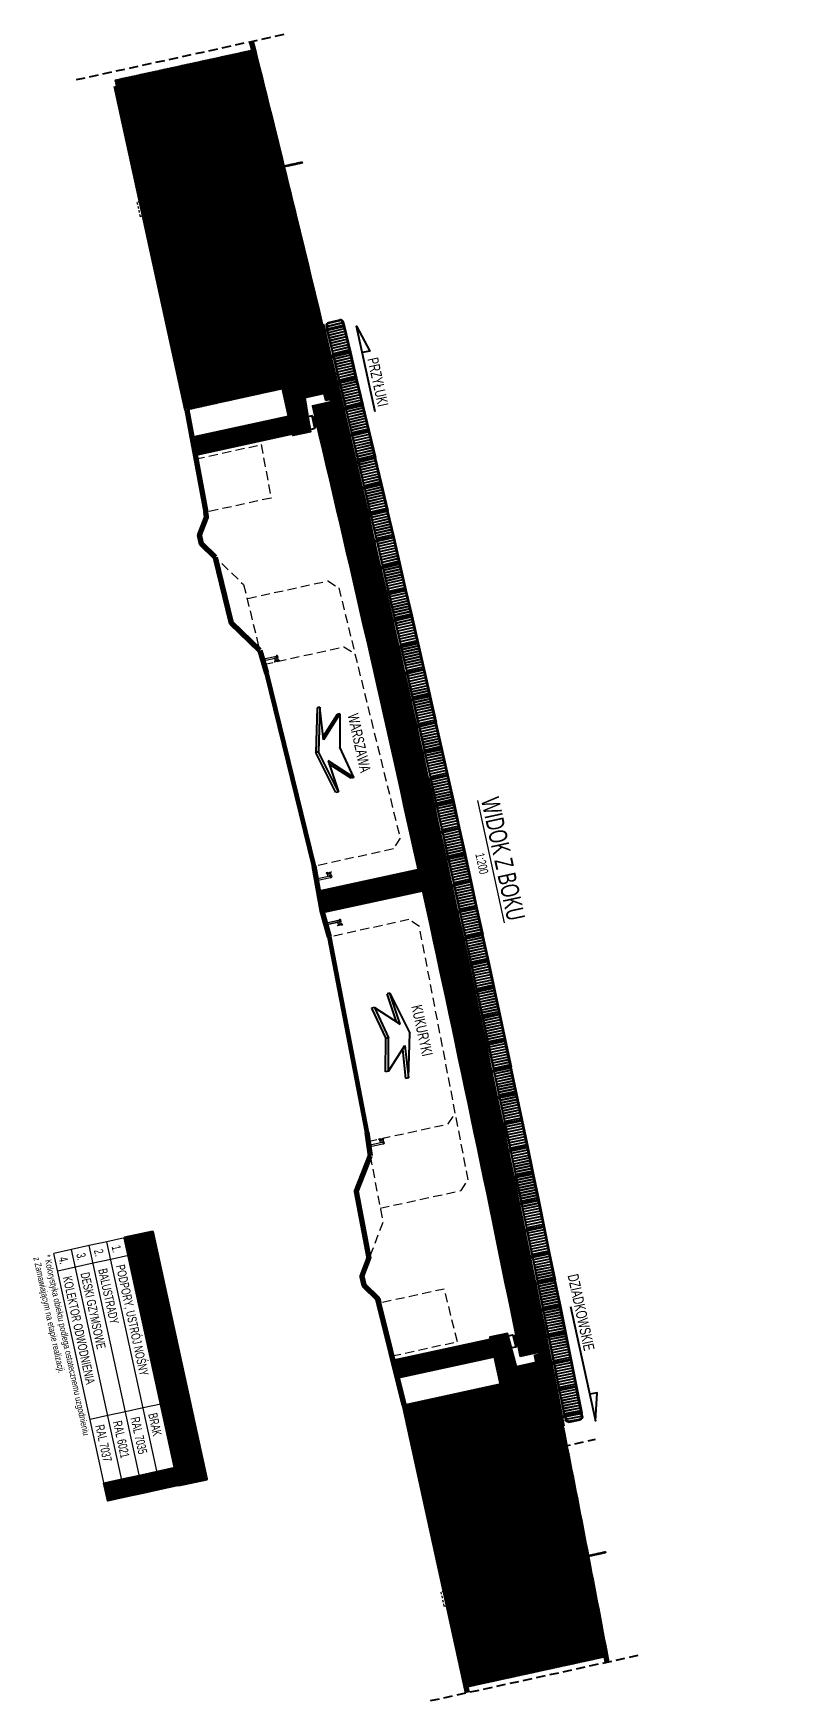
# Model space of a CAD drawing. Header units: metres. Extents: x 8416582 to 8417409, y 5771873 to 5772737.
# Drawn here: x 8416862.8 to 8416904.8, y 5772224.9 to 5772317.1 of the extents above; entities that cross this region are included whole.
import ezdxf
from ezdxf.enums import TextEntityAlignment as Align

# ---------------------------------------------------------------- set-up
doc = ezdxf.new("R2010")
doc.units = ezdxf.units.M
for name, pattern in [('( Dashdot )', [1.001, 0.5, -0.25, 0.001, -0.25]), ('DASHED', [0.75, 0.5, -0.25]), ('HIDDEN', [0.375, 0.25, -0.125]), ('JIS_02_0.7', [1.35, 0.75, -0.6])]:
    doc.linetypes.add(name, pattern=pattern)
for name, color, linetype, lineweight in [('AII_D_opisy', 7, 'Continuous', 15), ('AII_D_opisy_grube', 7, 'Continuous', 35), ('AII_D_prof_niweleta_proj', 1, 'Continuous', 60), ('AII_D_prof_przekroje', 7, 'Continuous', 50), ('AII_D_prof_row L', 142, 'Continuous', 15), ('AII_D_prof_row L_linia', 142, 'Continuous', 5), ('AII_D_prof_row L_opis', 142, 'Continuous', 15), ('AII_D_prof_row P', 5, 'Continuous', 15), ('AII_D_prof_row P_linia', 5, 'Continuous', 5), ('AII_D_prof_row P_opis', 5, 'Continuous', 15), ('AII_D_prof_teren_istn', 3, 'Continuous', 35), ('AII_D_Profil_proj', 1, 'Continuous', 15), ('AII_D_Profil_teren istn', 3, 'Continuous', 15), ('AII_D_przekrój_wyposażenie', 8, 'Continuous', 5), ('AII_M_konstrukcja 0.09', 6, 'Continuous', 9), ('AII_M_konstrukcja 0.25', 1, 'Continuous', 25), ('AII_M_kreskowanie', 8, 'Continuous', 0), ('AII_M_kreskowanie skarp', 8, 'Continuous', 0), ('AII_M_legenda', 1, 'Continuous', 25), ('AII_M_linie przerywane', 9, 'DASHED', 18), ('AII_M_nawierzchnia', 9, 'Continuous', 18), ('AII_M_niweleta', 2, 'Continuous', 35), ('AII_M_skrajnia', 9, 'DASHED', 18), ('AII_M_tabele', 1, 'Continuous', 25), ('AII_M_teren projektowany', 4, 'Continuous', 70), ('AII_M_wymiary', 1, 'Continuous', 25), ('AII_M_wyposazenie', 1, 'Continuous', 25), ('PROFIL_linie_odniesienia', 8, 'Continuous', 5), ('PROFIL_osie', 7, 'Continuous', 35), ('PROFIL_ramka', 7, 'Continuous', 15), ('PROFIL_siatka_glowna', 7, 'Continuous', 15), ('PROFIL_siatka_pomocnicza', 9, 'JIS_02_0.7', 15), ('PROFIL_znaczniki', 7, 'Continuous', 5)]:
    doc.layers.add(name, color=color, linetype=linetype, lineweight=lineweight)
for name, color, linetype in [('AII_M_balustrady', 8, 'Continuous'), ('AII_M_konstrukcja beton', 3, 'Continuous'), ('AII_M_opis', 1, 'Continuous'), ('AII_M_opisy kierunki', 1, 'Continuous'), ('AII_M_opisy tytuly', 3, 'Continuous'), ('AII_M_podpory', 1, 'Continuous'), ('AII_M_schody', 7, 'Continuous'), ('AII_M_wyposażenie', 8, 'Continuous')]:
    doc.layers.add(name, color=color, linetype=linetype)
doc.layers.add('AII_M_pomoc', color=30, linetype='Continuous', plot=False)
doc.styles.add('AII_norm.', font='CDMSIMPL.shx', dxfattribs={"width": 0.7, "bigfont": 'CDMBIGPL.shx'})
doc.styles.add('CDMSTYLE', font='CDMSIMPL.shx', dxfattribs={"width": 0.7, "bigfont": 'CDMBIGPL.shx'})
doc.styles.add('Style-cdmsimpl', font='CDMSIMPL.shx')
doc.styles.add('Style-STANDARD', font='STANDARD.shx')
pattern_1 = [(327.320079, (8416669.201813, 5772234.18563), (0.017143266, 0.0267239767), []), (57.320079, (8416669.201813, 5772234.18563), (-0.0267239767, 0.017143266), [])]
pattern_2 = [(327.320079, (8416670.34808, 5772229.486566), (0.017143266, 0.0267239767), []), (57.320079, (8416670.34808, 5772229.486566), (-0.0267239767, 0.017143266), [])]
pattern_3 = [(327.320079, (8416669.203216, 5772234.185935), (0.017143266, 0.0267239767), []), (57.320079, (8416669.203216, 5772234.185935), (-0.0267239767, 0.017143266), [])]
pattern_4 = [(282.32008, (8416670.34808, 5772229.48657), (0.19852048, 0.04335735), []), (12.32008, (8416670.34808, 5772229.48657), (0.15516313, 0.24187783), [0.2032, -0.2032])]
pattern_5 = [(327.320079, (8416685.99492, 5772157.348134), (0.017143266, 0.0267239767), []), (57.320079, (8416685.99492, 5772157.348134), (-0.0267239767, 0.017143266), [])]
pattern_6 = [(327.320079, (8416692.896916, 5772231.56802), (0.017143266, 0.0267239767), []), (57.320079, (8416692.896916, 5772231.56802), (-0.0267239767, 0.017143266), [])]
pattern_7 = [(327.320079, (8416672.33844, 5772224.03103), (0.017143266, 0.0267239767), []), (57.320079, (8416672.33844, 5772224.03103), (-0.0267239767, 0.017143266), [])]
pattern_8 = [(353.968537, (8416672.33844, 5772224.03103), (0.0033361176, 0.031574243), []), (83.968537, (8416672.33844, 5772224.03103), (-0.031574243, 0.0033361176), [])]

msp = doc.modelspace()

# ---------------------------------------------------------------- texts
at = {"layer": 'AII_M_opisy tytuly', "color": 3, "linetype": 'Continuous', "lineweight": 0, "style": 'CDMSTYLE', "width": 0.7}
msp.add_text('%%UWIDOK Z BOKU', height=1, rotation=282.320079, dxfattribs=at).set_placement((8416888.7689, 5772271.4744), align=Align.MIDDLE_CENTER)
at = {"layer": 'AII_M_opisy tytuly', "color": 1, "linetype": 'Continuous', "lineweight": 0, "style": 'CDMSTYLE', "width": 0.7}
msp.add_text('1:200', height=0.5, rotation=282.320079, dxfattribs=at).set_placement((8416887.5965, 5772271.2184), align=Align.MIDDLE_CENTER)
at = {"layer": 'AII_M_tabele', "color": 9, "lineweight": 25, "ltscale": 0.5, "insert": (8416863.7386, 5772249.6192), "char_height": 0.36, "attachment_point": 1, "rotation": 282.320079, "style": 'CDMSTYLE'}
msp.add_mtext_dynamic_manual_height_columns('\\pxi-1,l1;* Kolorystyka obiektu podlega ostatecznemu uzgodnieniu ^Jz Zamawiającym na etapie realizacji. ', width=14.792391, gutter_width=1.25, heights=[3.3567], dxfattribs=at)

# ---------------------------------------------------------------- blocks, each defined once
blk = doc.blocks.new('*U208')
at = {"layer": 'AII_M_opisy kierunki', "color": 0, "lineweight": -2}
blk.add_lwpolyline([(-32.34, 0), (0, 0), (-7.5, 2.1), (-7.5, 2.1), (-7.5, 0)], dxfattribs=at)
at = {"layer": 'AII_M_opisy kierunki', "color": 2, "lineweight": -2, "style": 'CDMSTYLE', "width": 0.7}
blk.add_attdef('KIERUNEK', (-40.9, 1), '', height=3, dxfattribs=at)
blk = doc.blocks.new('Kierunek_do')
at = {"layer": 'AII_M_opis', "color": 0}
for p, q in [((-0.6, -0.15), (0, 0)), ((0.6, -0.15), (0, 0)), ((-0.15, -0.1), (-0.6, -0.15)), ((-0.195, -0.145), (-0.6, -0.19)), ((-0.6, -0.15), (-0.6, -0.19)), ((-0.45, -0.4), (-0.15, -0.1)), ((0.45, -0.4), (0.15, -0.1)), ((0.15, -0.1), (0.6, -0.15)), ((0.195, -0.145), (0.6, -0.19)), ((0.6, -0.15), (0.6, -0.19)), ((-0.45, -0.4), (0, -0.3)), ((-0.45, -0.44), (0, -0.34)), ((-0.45, -0.4), (-0.45, -0.44)), ((0.45, -0.4), (0, -0.3)), ((0, -0.3), (0, -0.34)), ((0.45, -0.44), (0, -0.34)), ((0.45, -0.4), (0.45, -0.44))]:
    blk.add_line(p, q, dxfattribs=at)
at = {"layer": 'AII_M_opis', "color": 2, "lineweight": 25, "style": 'AII_norm.', "width": 0.7, "flags": 4}
blk.add_attdef('KIERUNEK', text='', height=0.15, rotation=360, dxfattribs=at).set_placement((0, 0.175), align=Align.MIDDLE_CENTER)
blk = doc.blocks.new('Kierunek_od')
at = {"layer": 'AII_M_opis', "color": 0}
for p, q in [((-0.45, 0), (0, -0.1)), ((-0.45, 0), (-0.15, -0.3)), ((-0.45, 0), (-0.45, -0.04)), ((0.45, 0), (0, -0.1)), ((0.45, 0), (0.15, -0.3)), ((0.45, 0), (0.45, -0.04)), ((-0.45, -0.04), (-0.195, -0.295)), ((0.45, -0.04), (0.195, -0.295)), ((-0.15, -0.3), (-0.6, -0.25)), ((-0.6, -0.25), (0, -0.4)), ((-0.6, -0.25), (-0.6, -0.29)), ((-0.6, -0.29), (0, -0.44)), ((0.6, -0.25), (0, -0.4)), ((0.6, -0.29), (0, -0.44)), ((0, -0.4), (0, -0.44)), ((0.15, -0.3), (0.6, -0.25)), ((0.6, -0.25), (0.6, -0.29))]:
    blk.add_line(p, q, dxfattribs=at)
at = {"layer": 'AII_M_opis', "color": 2, "style": 'AII_norm.', "width": 0.7, "flags": 4}
blk.add_attdef('KIERUNEK', text='', height=0.15, dxfattribs=at).set_placement((0, 0.175), align=Align.MIDDLE_CENTER)
blk = doc.blocks.new('Łożysko_garnkowe')
at = {"layer": 'AII_M_podpory', "color": 0, "linetype": 'Continuous', "lineweight": -2, "ltscale": 0.01}
for p, q in [((-0.31, 0), (0.31, 0)), ((0.31, 0), (0.31, -0.043)), ((-0.31, -0.043), (-0.31, 0)), ((-0.03, -0.043), (-0.31, -0.043)), ((-0.301, -0.049), (-0.301, -0.043)), ((-0.301, -0.049), (-0.033, -0.049)), ((-0.26, -0.085), (-0.3, -0.085)), ((-0.3, -0.15), (-0.3, -0.085)), ((-0.3, -0.15), (0.3, -0.15)), ((-0.292, -0.052), (-0.245, -0.052)), ((-0.292, -0.067), (-0.292, -0.052)), ((-0.292, -0.067), (-0.257, -0.067)), ((-0.28, -0.085), (-0.28, -0.067)), ((-0.26, -0.085), (-0.257, -0.085)), ((-0.26, -0.138), (-0.26, -0.085)), ((-0.26, -0.09), (-0.257, -0.09)), ((0.26, -0.114), (-0.26, -0.114)), ((-0.26, -0.138), (0.26, -0.138)), ((-0.257, -0.09), (-0.257, -0.067)), ((-0.245, -0.055), (-0.245, -0.049)), ((-0.044, -0.055), (-0.245, -0.055)), ((-0.044, -0.052), (-0.044, -0.049)), ((-0.044, -0.052), (-0.025, -0.052)), ((-0.044, -0.052), (-0.044, -0.058)), ((0.044, -0.058), (-0.044, -0.058)), ((-0.033, -0.043), (-0.033, -0.049)), ((0.03, -0.017), (-0.03, -0.017)), ((-0.03, -0.017), (-0.03, -0.043)), ((-0.025, -0.022), (-0.03, -0.022)), ((-0.025, -0.039), (-0.03, -0.039)), ((0.025, -0.022), (-0.025, -0.022)), ((-0.025, -0.022), (-0.025, -0.052)), ((0.025, -0.022), (0.03, -0.022)), ((0.025, -0.022), (0.025, -0.052)), ((0.025, -0.039), (0.03, -0.039)), ((0.044, -0.052), (0.025, -0.052)), ((0.03, -0.017), (0.03, -0.043)), ((0.31, -0.043), (0.03, -0.043)), ((0.033, -0.043), (0.033, -0.049)), ((0.301, -0.049), (0.033, -0.049)), ((0.044, -0.052), (0.044, -0.049)), ((0.044, -0.052), (0.044, -0.058)), ((0.245, -0.055), (0.044, -0.055)), ((0.245, -0.055), (0.245, -0.049)), ((0.292, -0.052), (0.245, -0.052)), ((0.292, -0.067), (0.257, -0.067)), ((0.257, -0.09), (0.257, -0.067)), ((0.26, -0.085), (0.257, -0.085)), ((0.26, -0.09), (0.257, -0.09)), ((0.26, -0.085), (0.3, -0.085)), ((0.26, -0.138), (0.26, -0.085)), ((0.28, -0.085), (0.28, -0.067)), ((0.292, -0.067), (0.292, -0.052)), ((0.3, -0.15), (0.3, -0.085)), ((0.301, -0.049), (0.301, -0.043))]:
    blk.add_line(p, q, dxfattribs=at)
blk = doc.blocks.new('*U284')
at = {"layer": 'AII_M_opisy kierunki', "color": 0, "lineweight": -2}
blk.add_lwpolyline([(24.28, 0), (0, 0), (7.5, 2.1), (7.5, 2.1), (7.5, 0)], dxfattribs=at)
at = {"layer": 'AII_M_opisy kierunki', "color": 2, "lineweight": -2, "style": 'CDMSTYLE', "width": 0.7}
blk.add_attdef('KIERUNEK', (9.5, 1), '', height=3, dxfattribs=at)
blk = doc.blocks.new('*U278')
at = {"layer": 'AII_M_legenda', "linetype": 'Continuous', "lineweight": 25}
h = blk.add_hatch(dxfattribs=at)
h.set_pattern_fill('ANSI37', color=254, scale=0.04)
h.set_pattern_definition([(45, (-266.66827, -46.22293), (-0.08980256, 0.08980256), []), (135, (-266.66827, -46.22293), (-0.08980256, -0.08980256), [])])
h.paths.add_polyline_path([(0, 0), (70, 0), (70, 8), (0, 8)])
at = {"layer": 'AII_M_legenda', "color": 2, "linetype": 'Continuous', "lineweight": 35}
blk.add_lwpolyline([(0, 0), (70, 0), (70, 8), (0, 8)], close=True, dxfattribs=at)
at = {"lineweight": 25, "style": 'CDMSTYLE', "width": 0.7, "flags": 9}
for tag, p in [('OBIEKT', (-17.5, 2.25)), ('ELEMENT', (-2.5, 2.25))]:
    blk.add_attdef(tag, text='', height=2.5, dxfattribs=at).set_placement(p, align=Align.MIDDLE_RIGHT)
at = {"layer": 'AII_M_legenda', "color": 3, "linetype": 'Continuous', "lineweight": -2, "style": 'CDMSTYLE', "width": 0.6}
blk.add_attdef('NAGŁÓWEK', text='', height=4, rotation=360, dxfattribs=at).set_placement((4, 4), align=Align.MIDDLE_LEFT)
blk = doc.blocks.new('*U279')
at = {"layer": 'AII_M_kreskowanie', "lineweight": 13}
h = blk.add_hatch(dxfattribs=at)
h.set_pattern_fill('ANSI31', color=0, scale=0.01)
h.set_pattern_definition([(45, (-11, 4e-08), (-0.02245064, 0.02245064), [])])
h.paths.add_polyline_path([(65, 0), (70, 0), (70, -5), (65, -5)])
at = {"layer": 'AII_M_legenda', "color": 1, "linetype": 'Continuous', "lineweight": 18, "ltscale": 0.4}
for p, q in [((0, 0), (0, -5)), ((70, 0), (0, 0)), ((5, 0), (5, -5)), ((47, 0), (47, -5)), ((65, 0), (65, -5)), ((70, -5), (70, 0)), ((70, -5), (0, -5))]:
    blk.add_line(p, q, dxfattribs=at)
at = {"layer": 'Defpoints', "lineweight": 25, "elevation": 0}
blk.add_lwpolyline([(65, 0), (70, 0), (70, -5), (65, -5)], close=True, dxfattribs=at)
at = {"lineweight": 25, "style": 'CDMSTYLE', "width": 0.7, "flags": 9}
for tag, p in [('OBIEKT', (-17.5, -2.75)), ('ELEMENT', (-2.5, -2.75))]:
    blk.add_attdef(tag, text='', height=2.5, dxfattribs=at).set_placement(p, align=Align.MIDDLE_RIGHT)
at = {"layer": 'AII_M_legenda', "color": 1, "lineweight": 25, "style": 'CDMSTYLE', "width": 0.7, "flags": 8}
blk.add_attdef('NR', text='', height=2.5, dxfattribs=at).set_placement((2.5, -2.75), align=Align.MIDDLE_CENTER)
for tag, p in [('NAZWA', (7, -2.75)), ('KLASA', (49, -2.75))]:
    blk.add_attdef(tag, text='', height=2.5, dxfattribs=at).set_placement(p, align=Align.MIDDLE_LEFT)
blk = doc.blocks.new('*U277')
at = {"layer": 'AII_M_kreskowanie', "lineweight": 13}
h = blk.add_hatch(dxfattribs=at)
h.set_pattern_fill('ANSI31', color=0, scale=0.01)
h.set_pattern_definition([(45, (-11, 4e-08), (-0.02245064, 0.02245064), [])])
h.paths.add_polyline_path([(65, 0), (70, 0), (70, -5), (65, -5)])
at = {"layer": 'AII_M_legenda', "color": 1, "linetype": 'Continuous', "lineweight": 18, "ltscale": 0.4}
for p, q in [((0, 0), (0, -5)), ((70, 0), (0, 0)), ((5, 0), (5, -5)), ((47, 0), (47, -5)), ((65, 0), (65, -5)), ((70, -5), (70, 0)), ((70, -5), (0, -5))]:
    blk.add_line(p, q, dxfattribs=at)
at = {"layer": 'Defpoints', "lineweight": 25, "elevation": 0}
blk.add_lwpolyline([(65, 0), (70, 0), (70, -5), (65, -5)], close=True, dxfattribs=at)
at = {"lineweight": 25, "style": 'CDMSTYLE', "width": 0.7, "flags": 9}
for tag, p in [('OBIEKT', (-17.5, -2.75)), ('ELEMENT', (-2.5, -2.75))]:
    blk.add_attdef(tag, text='', height=2.5, dxfattribs=at).set_placement(p, align=Align.MIDDLE_RIGHT)
at = {"layer": 'AII_M_legenda', "color": 1, "lineweight": 25, "style": 'CDMSTYLE', "width": 0.7, "flags": 8}
blk.add_attdef('NR', text='', height=2.5, dxfattribs=at).set_placement((2.5, -2.75), align=Align.MIDDLE_CENTER)
for tag, p in [('NAZWA', (7, -2.75)), ('KLASA', (49, -2.75))]:
    blk.add_attdef(tag, text='', height=2.5, dxfattribs=at).set_placement(p, align=Align.MIDDLE_LEFT)
blk = doc.blocks.new('*U285')
at = {"layer": 'AII_M_konstrukcja 0.09'}
blk.add_lwpolyline([(0, 0), (0, 0.6)], dxfattribs=at)
blk = doc.blocks.new('*U286')
at = {"layer": 'AII_M_konstrukcja 0.09', "color": 0, "linetype": 'ByBlock', "lineweight": -2, "transparency": 16777216}
for p, rotation in [((8419886.843, 5772300.738), 256.7667848124154), ((8419886.614, 5772299.764), 256.7298197933982), ((8419886.384, 5772298.791), 256.6928547743713), ((8419886.153, 5772297.818), 256.6558897553443), ((8419885.922, 5772296.845), 256.6189247363075), ((8419885.691, 5772295.872), 256.5819597172707), ((8419885.458, 5772294.9), 256.5449946982339), ((8419885.225, 5772293.927), 256.5080296792069), ((8419884.992, 5772292.955), 256.4710646601898), ((8419884.757, 5772291.983), 256.4340996411727), ((8419884.522, 5772291.01), 256.3971346221359), ((8419884.287, 5772290.039), 256.3601696030991), ((8419884.051, 5772289.067), 256.3232045840721), ((8419883.814, 5772288.095), 256.2862395650352), ((8419883.577, 5772287.124), 256.2492745460082), ((8419883.339, 5772286.153), 256.2123095269715), ((8419883.1, 5772285.182), 256.1753445079149), ((8419882.861, 5772284.211), 256.1383794888781), ((8419882.621, 5772283.24), 256.1014144698412), ((8419882.38, 5772282.269), 256.0644494507945), ((8419882.139, 5772281.299), 256.0274844317479), ((8419881.897, 5772280.328), 255.990519412711), ((8419881.655, 5772279.358), 255.9535543936742), ((8419881.412, 5772278.388), 255.9165893746571), ((8419881.168, 5772277.418), 255.8796243556203), ((8419880.924, 5772276.449), 255.8426593365735), ((8419880.679, 5772275.479), 255.805694317517), ((8419880.434, 5772274.51), 255.7687292984703), ((8419880.188, 5772273.54), 255.7317642794237), ((8419879.941, 5772272.571), 255.6947992603868), ((8419879.693, 5772271.602), 255.6578342413401), ((8419879.445, 5772270.634), 255.6208692224512), ((8419879.197, 5772269.665), 255.5839042034243), ((8419878.947, 5772268.697), 255.5469391842493), ((8419878.698, 5772267.728), 255.5099741652126), ((8419878.447, 5772266.76), 255.4730091461855), ((8419878.196, 5772265.792), 255.4360441273065), ((8419877.944, 5772264.825), 255.3990791082796), ((8419877.692, 5772263.857), 255.3621140892329), ((8419877.439, 5772262.889), 255.3251490701763), ((8419877.185, 5772261.922), 255.2881840511395), ((8419876.931, 5772260.955), 255.2512190321224), ((8419876.676, 5772259.988), 255.2142540131053), ((8419876.42, 5772259.021), 255.1772889940783), ((8419876.164, 5772258.055), 255.1403239750415), ((8419875.907, 5772257.088), 255.1033589560047), ((8419875.65, 5772256.122), 255.0663939369876), ((8419875.392, 5772255.156), 255.0294289179507), ((8419875.133, 5772254.19), 254.9924638989139), ((8419874.874, 5772253.224), 254.9554988798869), ((8419874.614, 5772252.258), 254.9185338608501), ((8419874.354, 5772251.293), 254.8815688418231), ((8419874.093, 5772250.327), 254.844603822806), ((8419873.831, 5772249.362), 254.8076388037889), ((8419873.569, 5772248.397), 254.7706737847521), ((8419873.306, 5772247.433), 254.7337087657054), ((8419873.042, 5772246.468), 254.6967437466685), ((8419872.778, 5772245.503), 254.6597787276318), ((8419872.513, 5772244.539), 254.6228137085949), ((8419872.247, 5772243.575), 254.585848689558)]:
    blk.add_blockref('*U285', p, dxfattribs=dict(at, rotation=rotation))
blk = doc.blocks.new('*U280')
at = {"layer": 'AII_M_schody', "color": 0, "linetype": 'Continuous', "lineweight": 5, "ltscale": 0.5}
blk.add_line((0.4, -8.1), (-0.4, -8.1), dxfattribs=at)
at = {"layer": 'AII_M_schody', "color": 0, "linetype": 'HIDDEN', "lineweight": 5, "ltscale": 0.5}
for p, q in [((-0.4, -8.1), (-0.4, -8.28)), ((-0.4, -8.28), (0.4, -8.28)), ((0.4, -8.28), (0.4, -8.1))]:
    blk.add_line(p, q, dxfattribs=at)
at = {"layer": 'AII_M_schody', "color": 0, "linetype": 'Continuous', "lineweight": 5}
for points in [[(-0.65, 1.1), (-0.57, 1.1), (-0.57, -7.92), (-0.65, -7.92)], [(-0.46, -8.1), (-0.46, 0), (-0.4, 0), (-0.4, -8.1)], [(0.4, -0.18), (0.4, 0), (-0.4, 0), (-0.4, -0.18)], [(0.46, -8.1), (0.46, 0), (0.4, 0), (0.4, -8.1)], [(0.4, -0.36), (0.4, -0.18), (-0.4, -0.18), (-0.4, -0.36)], [(0.4, -0.54), (0.4, -0.36), (-0.4, -0.36), (-0.4, -0.54)], [(0.4, -0.72), (0.4, -0.54), (-0.4, -0.54), (-0.4, -0.72)], [(0.4, -0.9), (0.4, -0.72), (-0.4, -0.72), (-0.4, -0.9)], [(0.4, -1.08), (0.4, -0.9), (-0.4, -0.9), (-0.4, -1.08)], [(0.4, -1.26), (0.4, -1.08), (-0.4, -1.08), (-0.4, -1.26)], [(0.4, -1.44), (0.4, -1.26), (-0.4, -1.26), (-0.4, -1.44)], [(0.4, -1.62), (0.4, -1.44), (-0.4, -1.44), (-0.4, -1.62)], [(0.4, -1.8), (0.4, -1.62), (-0.4, -1.62), (-0.4, -1.8)], [(0.4, -1.98), (0.4, -1.8), (-0.4, -1.8), (-0.4, -1.98)], [(0.4, -2.16), (0.4, -1.98), (-0.4, -1.98), (-0.4, -2.16)], [(0.4, -2.34), (0.4, -2.16), (-0.4, -2.16), (-0.4, -2.34)], [(0.4, -2.52), (0.4, -2.34), (-0.4, -2.34), (-0.4, -2.52)], [(0.4, -2.7), (0.4, -2.52), (-0.4, -2.52), (-0.4, -2.7)], [(0.4, -2.88), (0.4, -2.7), (-0.4, -2.7), (-0.4, -2.88)], [(0.4, -3.06), (0.4, -2.88), (-0.4, -2.88), (-0.4, -3.06)], [(0.4, -3.24), (0.4, -3.06), (-0.4, -3.06), (-0.4, -3.24)], [(0.4, -3.42), (0.4, -3.24), (-0.4, -3.24), (-0.4, -3.42)], [(0.4, -3.6), (0.4, -3.42), (-0.4, -3.42), (-0.4, -3.6)], [(0.4, -3.78), (0.4, -3.6), (-0.4, -3.6), (-0.4, -3.78)], [(0.4, -3.96), (0.4, -3.78), (-0.4, -3.78), (-0.4, -3.96)], [(0.4, -4.14), (0.4, -3.96), (-0.4, -3.96), (-0.4, -4.14)], [(0.4, -4.32), (0.4, -4.14), (-0.4, -4.14), (-0.4, -4.32)], [(0.4, -4.5), (0.4, -4.32), (-0.4, -4.32), (-0.4, -4.5)], [(0.4, -4.68), (0.4, -4.5), (-0.4, -4.5), (-0.4, -4.68)], [(0.4, -4.86), (0.4, -4.68), (-0.4, -4.68), (-0.4, -4.86)], [(0.4, -5.04), (0.4, -4.86), (-0.4, -4.86), (-0.4, -5.04)], [(0.4, -5.22), (0.4, -5.04), (-0.4, -5.04), (-0.4, -5.22)], [(0.4, -5.4), (0.4, -5.22), (-0.4, -5.22), (-0.4, -5.4)], [(0.4, -5.58), (0.4, -5.4), (-0.4, -5.4), (-0.4, -5.58)], [(0.4, -5.76), (0.4, -5.58), (-0.4, -5.58), (-0.4, -5.76)], [(0.4, -5.94), (0.4, -5.76), (-0.4, -5.76), (-0.4, -5.94)], [(0.4, -6.12), (0.4, -5.94), (-0.4, -5.94), (-0.4, -6.12)], [(0.4, -6.3), (0.4, -6.12), (-0.4, -6.12), (-0.4, -6.3)], [(0.4, -6.48), (0.4, -6.3), (-0.4, -6.3), (-0.4, -6.48)], [(0.4, -6.66), (0.4, -6.48), (-0.4, -6.48), (-0.4, -6.66)], [(0.4, -6.84), (0.4, -6.66), (-0.4, -6.66), (-0.4, -6.84)], [(0.4, -7.02), (0.4, -6.84), (-0.4, -6.84), (-0.4, -7.02)], [(0.4, -7.2), (0.4, -7.02), (-0.4, -7.02), (-0.4, -7.2)], [(0.4, -7.38), (0.4, -7.2), (-0.4, -7.2), (-0.4, -7.38)], [(-0.46, -8.1), (-0.76, -8.1), (-0.76, -7.92), (-0.46, -7.92)], [(0.4, -7.56), (0.4, -7.38), (-0.4, -7.38), (-0.4, -7.56)], [(0.4, -7.74), (0.4, -7.56), (-0.4, -7.56), (-0.4, -7.74)], [(0.4, -7.92), (0.4, -7.74), (-0.4, -7.74), (-0.4, -7.92)], [(0.4, -8.1), (0.4, -7.92), (-0.4, -7.92), (-0.4, -8.1)]]:
    blk.add_lwpolyline(points, close=True, dxfattribs=at)
for points in [[(-0.65, -0.36), (-0.76, -0.36), (-0.76, -0.18), (-0.65, -0.18)], [(-0.57, -0.18), (-0.46, -0.18), (-0.46, -0.36), (-0.57, -0.36)], [(-0.65, -1.44), (-0.76, -1.44), (-0.76, -1.26), (-0.65, -1.26)], [(-0.57, -1.26), (-0.46, -1.26), (-0.46, -1.44), (-0.57, -1.44)], [(-0.65, -2.52), (-0.76, -2.52), (-0.76, -2.34), (-0.65, -2.34)], [(-0.57, -2.34), (-0.46, -2.34), (-0.46, -2.52), (-0.57, -2.52)], [(-0.65, -3.6), (-0.76, -3.6), (-0.76, -3.42), (-0.65, -3.42)], [(-0.57, -3.42), (-0.46, -3.42), (-0.46, -3.6), (-0.57, -3.6)], [(-0.65, -4.68), (-0.76, -4.68), (-0.76, -4.5), (-0.65, -4.5)], [(-0.57, -4.5), (-0.46, -4.5), (-0.46, -4.68), (-0.57, -4.68)], [(-0.65, -5.76), (-0.76, -5.76), (-0.76, -5.58), (-0.65, -5.58)], [(-0.57, -5.58), (-0.46, -5.58), (-0.46, -5.76), (-0.57, -5.76)], [(-0.65, -6.84), (-0.76, -6.84), (-0.76, -6.66), (-0.65, -6.66)], [(-0.57, -6.66), (-0.46, -6.66), (-0.46, -6.84), (-0.57, -6.84)], [(-0.65, -7.92), (-0.76, -7.92), (-0.76, -7.74), (-0.65, -7.74)], [(-0.57, -7.74), (-0.46, -7.74), (-0.46, -7.92), (-0.57, -7.92)]]:
    blk.add_lwpolyline(points, dxfattribs=at)
blk = doc.blocks.new('balustrada_segment skrajny L')
at = {"layer": 'AII_M_balustrady'}
for p, q in [((-0.395, 0.3), (-0.395, 0.94)), ((-0.39, 0.3), (-0.39, 0.94)), ((-0.36, 0.3), (-0.36, 0.94)), ((-0.355, 0.3), (-0.355, 0.94)), ((-0.253, 1.094), (-0.035, 1.094)), ((-0.24, 1.066), (-0.035, 1.066)), ((-0.235, 1.1), (-0.035, 1.1)), ((-0.235, 1.06), (-0.035, 1.06)), ((-0.217, 0.18), (-0.217, 1.06)), ((-0.209, 0.18), (-0.209, 1.06)), ((-0.07, 0), (-0.07, 1.06)), ((-0.065, 0), (-0.065, 1.06)), ((-0.005, 0), (-0.005, 1.06)), ((-0.005, 0), (-0.005, 1.06)), ((0, 0), (0, 1.06)), ((0, 0), (0, 1.06)), ((-0.07, 0.18), (-0.235, 0.18)), ((-0.07, 0.175), (-0.235, 0.175)), ((-0.07, 0.145), (-0.235, 0.145)), ((-0.07, 0.14), (-0.235, 0.14))]:
    blk.add_line(p, q, dxfattribs=at)
for centre, radius, start, end in [((-0.235, 0.94), 0.16, 90.00001, 180.00001), ((-0.235, 0.94), 0.155, 96.51187, 180.00001), ((-0.233, 0.939), 0.127, 93.15622, 179.62051), ((-0.235, 0.94), 0.12, 90.00001, 180.00001), ((-0.235, 0.3), 0.16, 180.00001, 270.00001), ((-0.235, 0.3), 0.155, 180.00001, 270.00001), ((-0.235, 0.3), 0.125, 180.00001, 270.00001), ((-0.235, 0.3), 0.12, 180.00001, 270.00001)]:
    blk.add_arc(centre, radius, start, end, dxfattribs=at)
blk = doc.blocks.new('balustrada_segment posredni')
at = {"layer": 'AII_M_balustrady'}
for p, q in [((-0.036, 1.1), (1.464, 1.101)), ((-0.036, 1.094), (1.464, 1.095)), ((-0.036, 1.066), (1.464, 1.067)), ((-0.036, 1.06), (1.464, 1.061)), ((0.141, 1.06), (0.142, 0.15)), ((0.149, 1.06), (0.15, 0.15)), ((0.291, 1.06), (0.292, 0.151)), ((0.299, 1.06), (0.3, 0.151)), ((0.441, 1.06), (0.442, 0.151)), ((0.449, 1.06), (0.45, 0.151)), ((0.591, 1.06), (0.592, 0.151)), ((0.599, 1.06), (0.6, 0.151)), ((0.741, 1.06), (0.742, 0.151)), ((0.749, 1.06), (0.75, 0.151)), ((0.891, 1.061), (0.892, 0.151)), ((0.899, 1.061), (0.9, 0.151)), ((1.041, 1.061), (1.042, 0.151)), ((1.049, 1.061), (1.05, 0.151)), ((1.191, 1.061), (1.192, 0.151)), ((1.199, 1.061), (1.2, 0.151)), ((1.341, 1.061), (1.342, 0.151)), ((1.349, 1.061), (1.35, 0.151)), ((1.43, 0.001), (1.429, 1.061)), ((1.435, 0.001), (1.434, 1.061)), ((1.495, 0.001), (1.494, 1.061)), ((1.5, 0.001), (1.499, 1.061)), ((1.43, 0.151), (0, 0.15)), ((1.43, 0.141), (0, 0.14))]:
    blk.add_line(p, q, dxfattribs=at)
blk = doc.blocks.new('baluastrada_segment skrajny_P')
at = {"layer": 'AII_M_balustrady'}
for p, q in [((-0.325, 0.3), (-0.325, 0.94)), ((-0.32, 0.3), (-0.32, 0.94)), ((-0.29, 0.3), (-0.29, 0.94)), ((-0.285, 0.3), (-0.285, 0.94)), ((-0.183, 1.094), (0.035, 1.094)), ((-0.17, 1.066), (0.035, 1.066)), ((-0.165, 1.1), (0.035, 1.1)), ((-0.165, 1.06), (0.035, 1.06)), ((-0.147, 0.18), (-0.147, 1.06)), ((-0.139, 0.18), (-0.139, 1.06)), ((0, 0.18), (-0.165, 0.18)), ((0, 0.175), (-0.165, 0.175)), ((0, 0.145), (-0.165, 0.145)), ((0, 0.14), (-0.165, 0.14))]:
    blk.add_line(p, q, dxfattribs=at)
for centre, radius, start, end in [((-0.165, 0.94), 0.16, 90.00001, 180.00001), ((-0.165, 0.94), 0.155, 96.51187, 180.00001), ((-0.163, 0.939), 0.127, 93.15622, 179.62051), ((-0.165, 0.94), 0.12, 90.00001, 180.00001), ((-0.165, 0.3), 0.16, 180.00001, 270.00001), ((-0.165, 0.3), 0.155, 180.00001, 270.00001), ((-0.165, 0.3), 0.125, 180.00001, 270.00001), ((-0.165, 0.3), 0.12, 180.00001, 270.00001)]:
    blk.add_arc(centre, radius, start, end, dxfattribs=at)
blk = doc.blocks.new('*U276')
at = {"layer": 'AII_M_schody', "color": 0, "linetype": 'Continuous', "lineweight": 5, "ltscale": 0.5}
blk.add_line((0.4, -8.1), (-0.4, -8.1), dxfattribs=at)
at = {"layer": 'AII_M_schody', "color": 0, "linetype": 'HIDDEN', "lineweight": 5, "ltscale": 0.5}
for p, q in [((-0.4, -8.1), (-0.4, -8.28)), ((-0.4, -8.28), (0.4, -8.28)), ((0.4, -8.28), (0.4, -8.1))]:
    blk.add_line(p, q, dxfattribs=at)
at = {"layer": 'AII_M_schody', "color": 0, "linetype": 'Continuous', "lineweight": 5}
for points in [[(-0.65, 1.1), (-0.57, 1.1), (-0.57, -7.92), (-0.65, -7.92)], [(-0.46, -8.1), (-0.46, 0), (-0.4, 0), (-0.4, -8.1)], [(0.4, -0.18), (0.4, 0), (-0.4, 0), (-0.4, -0.18)], [(0.46, -8.1), (0.46, 0), (0.4, 0), (0.4, -8.1)], [(0.4, -0.36), (0.4, -0.18), (-0.4, -0.18), (-0.4, -0.36)], [(0.4, -0.54), (0.4, -0.36), (-0.4, -0.36), (-0.4, -0.54)], [(0.4, -0.72), (0.4, -0.54), (-0.4, -0.54), (-0.4, -0.72)], [(0.4, -0.9), (0.4, -0.72), (-0.4, -0.72), (-0.4, -0.9)], [(0.4, -1.08), (0.4, -0.9), (-0.4, -0.9), (-0.4, -1.08)], [(0.4, -1.26), (0.4, -1.08), (-0.4, -1.08), (-0.4, -1.26)], [(0.4, -1.44), (0.4, -1.26), (-0.4, -1.26), (-0.4, -1.44)], [(0.4, -1.62), (0.4, -1.44), (-0.4, -1.44), (-0.4, -1.62)], [(0.4, -1.8), (0.4, -1.62), (-0.4, -1.62), (-0.4, -1.8)], [(0.4, -1.98), (0.4, -1.8), (-0.4, -1.8), (-0.4, -1.98)], [(0.4, -2.16), (0.4, -1.98), (-0.4, -1.98), (-0.4, -2.16)], [(0.4, -2.34), (0.4, -2.16), (-0.4, -2.16), (-0.4, -2.34)], [(0.4, -2.52), (0.4, -2.34), (-0.4, -2.34), (-0.4, -2.52)], [(0.4, -2.7), (0.4, -2.52), (-0.4, -2.52), (-0.4, -2.7)], [(0.4, -2.88), (0.4, -2.7), (-0.4, -2.7), (-0.4, -2.88)], [(0.4, -3.06), (0.4, -2.88), (-0.4, -2.88), (-0.4, -3.06)], [(0.4, -3.24), (0.4, -3.06), (-0.4, -3.06), (-0.4, -3.24)], [(0.4, -3.42), (0.4, -3.24), (-0.4, -3.24), (-0.4, -3.42)], [(0.4, -3.6), (0.4, -3.42), (-0.4, -3.42), (-0.4, -3.6)], [(0.4, -3.78), (0.4, -3.6), (-0.4, -3.6), (-0.4, -3.78)], [(0.4, -3.96), (0.4, -3.78), (-0.4, -3.78), (-0.4, -3.96)], [(0.4, -4.14), (0.4, -3.96), (-0.4, -3.96), (-0.4, -4.14)], [(0.4, -4.32), (0.4, -4.14), (-0.4, -4.14), (-0.4, -4.32)], [(0.4, -4.5), (0.4, -4.32), (-0.4, -4.32), (-0.4, -4.5)], [(0.4, -4.68), (0.4, -4.5), (-0.4, -4.5), (-0.4, -4.68)], [(0.4, -4.86), (0.4, -4.68), (-0.4, -4.68), (-0.4, -4.86)], [(0.4, -5.04), (0.4, -4.86), (-0.4, -4.86), (-0.4, -5.04)], [(0.4, -5.22), (0.4, -5.04), (-0.4, -5.04), (-0.4, -5.22)], [(0.4, -5.4), (0.4, -5.22), (-0.4, -5.22), (-0.4, -5.4)], [(0.4, -5.58), (0.4, -5.4), (-0.4, -5.4), (-0.4, -5.58)], [(0.4, -5.76), (0.4, -5.58), (-0.4, -5.58), (-0.4, -5.76)], [(0.4, -5.94), (0.4, -5.76), (-0.4, -5.76), (-0.4, -5.94)], [(0.4, -6.12), (0.4, -5.94), (-0.4, -5.94), (-0.4, -6.12)], [(0.4, -6.3), (0.4, -6.12), (-0.4, -6.12), (-0.4, -6.3)], [(0.4, -6.48), (0.4, -6.3), (-0.4, -6.3), (-0.4, -6.48)], [(0.4, -6.66), (0.4, -6.48), (-0.4, -6.48), (-0.4, -6.66)], [(0.4, -6.84), (0.4, -6.66), (-0.4, -6.66), (-0.4, -6.84)], [(0.4, -7.02), (0.4, -6.84), (-0.4, -6.84), (-0.4, -7.02)], [(0.4, -7.2), (0.4, -7.02), (-0.4, -7.02), (-0.4, -7.2)], [(0.4, -7.38), (0.4, -7.2), (-0.4, -7.2), (-0.4, -7.38)], [(-0.46, -8.1), (-0.76, -8.1), (-0.76, -7.92), (-0.46, -7.92)], [(0.4, -7.56), (0.4, -7.38), (-0.4, -7.38), (-0.4, -7.56)], [(0.4, -7.74), (0.4, -7.56), (-0.4, -7.56), (-0.4, -7.74)], [(0.4, -7.92), (0.4, -7.74), (-0.4, -7.74), (-0.4, -7.92)], [(0.4, -8.1), (0.4, -7.92), (-0.4, -7.92), (-0.4, -8.1)]]:
    blk.add_lwpolyline(points, close=True, dxfattribs=at)
for points in [[(-0.65, -0.36), (-0.76, -0.36), (-0.76, -0.18), (-0.65, -0.18)], [(-0.57, -0.18), (-0.46, -0.18), (-0.46, -0.36), (-0.57, -0.36)], [(-0.65, -1.44), (-0.76, -1.44), (-0.76, -1.26), (-0.65, -1.26)], [(-0.57, -1.26), (-0.46, -1.26), (-0.46, -1.44), (-0.57, -1.44)], [(-0.65, -2.52), (-0.76, -2.52), (-0.76, -2.34), (-0.65, -2.34)], [(-0.57, -2.34), (-0.46, -2.34), (-0.46, -2.52), (-0.57, -2.52)], [(-0.65, -3.6), (-0.76, -3.6), (-0.76, -3.42), (-0.65, -3.42)], [(-0.57, -3.42), (-0.46, -3.42), (-0.46, -3.6), (-0.57, -3.6)], [(-0.65, -4.68), (-0.76, -4.68), (-0.76, -4.5), (-0.65, -4.5)], [(-0.57, -4.5), (-0.46, -4.5), (-0.46, -4.68), (-0.57, -4.68)], [(-0.65, -5.76), (-0.76, -5.76), (-0.76, -5.58), (-0.65, -5.58)], [(-0.57, -5.58), (-0.46, -5.58), (-0.46, -5.76), (-0.57, -5.76)], [(-0.65, -6.84), (-0.76, -6.84), (-0.76, -6.66), (-0.65, -6.66)], [(-0.57, -6.66), (-0.46, -6.66), (-0.46, -6.84), (-0.57, -6.84)], [(-0.65, -7.92), (-0.76, -7.92), (-0.76, -7.74), (-0.65, -7.74)], [(-0.57, -7.74), (-0.46, -7.74), (-0.46, -7.92), (-0.57, -7.92)]]:
    blk.add_lwpolyline(points, dxfattribs=at)
blk = doc.blocks.new('A$C28d39659')
at = {"layer": 'AII_D_opisy', "lineweight": 5, "extrusion": (0, 0, -1)}
for points in [[(-324.634, 282.37), (-324.634, 283.12), (-325.384, 283.12), (-325.384, 283.144), (-325.381, 283.192), (-325.375, 283.24), (-325.365, 283.287), (-325.353, 283.334), (-325.338, 283.379), (-325.32, 283.424), (-325.299, 283.467), (-325.276, 283.509), (-325.249, 283.549), (-325.221, 283.588), (-325.189, 283.624), (-325.156, 283.659), (-325.12, 283.691), (-325.083, 283.721), (-325.043, 283.749), (-325.002, 283.774), (-324.96, 283.796), (-324.916, 283.815), (-324.871, 283.832), (-324.825, 283.846), (-324.778, 283.856), (-324.73, 283.864), (-324.682, 283.869), (-324.634, 283.87), (-324.634, 283.12), (-323.884, 283.12), (-323.885, 283.096), (-323.888, 283.048), (-323.894, 283.001), (-323.903, 282.953), (-323.915, 282.907), (-323.93, 282.861), (-323.948, 282.817), (-323.969, 282.773), (-323.993, 282.731), (-324.019, 282.691), (-324.048, 282.653), (-324.079, 282.616), (-324.113, 282.581), (-324.148, 282.549), (-324.186, 282.519), (-324.225, 282.492), (-324.266, 282.467), (-324.309, 282.444), (-324.353, 282.425), (-324.398, 282.408), (-324.444, 282.395), (-324.491, 282.384), (-324.538, 282.376), (-324.586, 282.372)], [(-135.087, 225.698), (-135.087, 226.448), (-135.837, 226.448), (-135.837, 226.472), (-135.834, 226.52), (-135.827, 226.567), (-135.818, 226.615), (-135.806, 226.661), (-135.791, 226.707), (-135.773, 226.751), (-135.752, 226.795), (-135.728, 226.837), (-135.702, 226.877), (-135.673, 226.915), (-135.642, 226.952), (-135.609, 226.987), (-135.573, 227.019), (-135.536, 227.049), (-135.496, 227.076), (-135.455, 227.101), (-135.412, 227.124), (-135.368, 227.143), (-135.323, 227.16), (-135.277, 227.173), (-135.23, 227.184), (-135.183, 227.192), (-135.135, 227.196), (-135.087, 227.198), (-135.087, 226.448), (-134.337, 226.448), (-134.337, 226.424), (-134.34, 226.376), (-134.347, 226.328), (-134.356, 226.281), (-134.368, 226.234), (-134.383, 226.189), (-134.401, 226.144), (-134.422, 226.101), (-134.446, 226.059), (-134.472, 226.019), (-134.501, 225.98), (-134.532, 225.944), (-134.565, 225.909), (-134.601, 225.877), (-134.638, 225.847), (-134.678, 225.819), (-134.719, 225.794), (-134.762, 225.772), (-134.806, 225.753), (-134.851, 225.736), (-134.897, 225.722), (-134.944, 225.712), (-134.991, 225.704), (-135.039, 225.699)]]:
    blk.add_hatch(color=192, dxfattribs=at).paths.add_polyline_path(points)
at = {"layer": 'AII_D_opisy', "color": 7, "linetype": 'Continuous', "lineweight": 5}
for p, q in [((320.005, 305.916), (320.005, 324.116)), ((320.005, 303.916), (320.005, 305.916)), ((302.117, 294.972), (320.005, 303.916)), ((320.005, 303.916), (338.245, 295.711)), ((324.634, 283.12), (324.634, 266.12)), ((135.087, 243.448), (135.087, 265.548)), ((324.634, 266.12), (324.634, 244.02)), ((52.055, 241.141), (52.055, 259.341)), ((135.087, 226.448), (135.087, 243.448)), ((52.055, 239.141), (52.055, 241.141)), ((154.573, 221.2), (172.462, 230.145)), ((134.873, 224.648), (154.573, 221.2)), ((652.3, 206.108), (652.3, 224.308)), ((154.573, 221.2), (154.573, 219.2)), ((154.573, 219.2), (154.573, 201)), ((514.293, 216.506), (532.532, 208.3)), ((532.532, 208.3), (552.52, 207.601)), ((532.532, 208.3), (532.532, 206.3)), ((532.532, 206.3), (532.532, 188.1)), ((652.3, 204.108), (652.3, 206.108))]:
    blk.add_line(p, q, dxfattribs=at)
at = {"layer": 'AII_D_opisy', "linetype": 'Continuous'}
for p, q in [((407.782, 264.425), (407.782, 245.038)), ((232.25, 260.038), (232.25, 245.038)), ((114.09, 228.285), (114.09, 256.42)), ((195.012, 241.42), (195.012, 256.42)), ((470.396, 236.255), (470.396, 251.255)), ((594.73, 206.123), (594.73, 251.255))]:
    blk.add_line(p, q, dxfattribs=at)
at = {"layer": 'AII_D_opisy', "linetype": 'Continuous', "flags": 128}
for points in [[(115.938, 255.013), (193.164, 255.013)], [(472.244, 250.505), (592.883, 250.505)], [(234.097, 245.788), (405.934, 245.788)]]:
    blk.add_lwpolyline(points, dxfattribs=at)
at = {"layer": 'AII_D_opisy', "color": 8, "linetype": '( Dashdot )', "lineweight": 5, "flags": 128}
blk.add_lwpolyline([(52, 30), (752, 30)], dxfattribs=at)
at = {"layer": 'AII_D_opisy', "color": 7, "lineweight": 5}
for centre in [(320.005, 303.916), (52.055, 239.141), (154.573, 221.2), (532.532, 208.3), (652.3, 204.108)]:
    blk.add_circle(centre, 0.5, dxfattribs=at)
at = {"layer": 'AII_D_opisy', "color": 192, "lineweight": 5}
for centre in [(324.634, 283.12), (135.087, 226.448)]:
    blk.add_circle(centre, 0.75, dxfattribs=at)
at = {"layer": 'AII_D_opisy', "linetype": 'Continuous'}
for points in [[(114.09, 255.013), (115.938, 254.248), (115.938, 255.778)], [(470.396, 250.505), (472.244, 249.74), (472.244, 251.271)], [(232.25, 245.788), (234.097, 245.023), (234.097, 246.554)]]:
    blk.add_solid(points, dxfattribs=at)
at = {"layer": 'AII_D_opisy', "linetype": 'Continuous', "extrusion": (0, 0, -1)}
for points in [[(-195.012, 255.013), (-193.164, 255.778), (-193.164, 254.248)], [(-594.73, 250.505), (-592.883, 251.271), (-592.883, 249.74)], [(-407.782, 245.788), (-405.934, 246.554), (-405.934, 245.023)]]:
    blk.add_solid(points, dxfattribs=at)
at = {"layer": 'AII_D_opisy_grube', "color": 8, "flags": 128}
blk.add_lwpolyline([(52, 30), (58.261, 30), (58.261, 30), (83.261, 33), (83.261, 33), (174.237, 33), (174.237, 33), (199.237, 30), (199.237, 30), (363.094, 30), (363.094, 30), (383.094, 27), (383.094, 27), (462.761, 27), (462.761, 27), (482.761, 30), (482.761, 30), (652.301, 30)], dxfattribs=at)
at = {"layer": 'AII_D_opisy_grube', "color": 1, "flags": 128}
for points in [[(52.055, 22.2), (114.09, 13.8)], [(114.09, 22.2), (116.619, 21.183), (119.148, 20.231), (121.677, 19.345), (124.205, 18.525), (126.734, 17.77), (129.263, 17.081), (131.792, 16.458), (134.321, 15.9), (136.85, 15.408), (139.378, 14.981), (141.907, 14.62), (144.436, 14.325), (146.965, 14.095), (149.494, 13.931), (152.022, 13.833), (157.08, 13.833), (159.609, 13.931), (162.138, 14.095), (164.666, 14.325), (167.195, 14.62), (169.724, 14.981), (172.253, 15.408), (174.782, 15.9), (177.311, 16.458), (179.839, 17.081), (182.368, 17.77), (184.897, 18.525), (187.426, 19.345), (189.955, 20.231), (192.483, 21.183), (195.012, 22.2)], [(195.012, 13.8), (232.25, 22.2)], [(232.25, 13.8), (237.735, 14.817), (243.22, 15.769), (248.706, 16.655), (254.191, 17.475), (259.677, 18.23), (265.162, 18.919), (270.647, 19.542), (276.133, 20.1), (281.618, 20.592), (287.104, 21.019), (292.589, 21.38), (298.074, 21.675), (303.56, 21.905), (309.045, 22.069), (314.53, 22.167), (325.501, 22.167), (330.987, 22.069), (336.472, 21.905), (341.957, 21.675), (347.443, 21.38), (352.928, 21.019), (358.414, 20.592), (363.899, 20.1), (369.384, 19.542), (374.87, 18.919), (380.355, 18.23), (385.841, 17.475), (391.326, 16.655), (396.811, 15.769), (402.297, 14.817), (407.782, 13.8)], [(407.782, 22.2), (470.396, 13.8)], [(470.396, 22.2), (474.281, 21.183), (478.167, 20.231), (482.052, 19.345), (485.938, 18.525), (489.823, 17.77), (493.709, 17.081), (497.594, 16.458), (501.48, 15.9), (505.365, 15.408), (509.251, 14.981), (513.136, 14.62), (517.021, 14.325), (520.907, 14.095), (524.792, 13.931), (528.678, 13.833), (536.449, 13.833), (540.334, 13.931), (544.22, 14.095), (548.105, 14.325), (551.99, 14.62), (555.876, 14.981), (559.761, 15.408), (563.647, 15.9), (567.532, 16.458), (571.418, 17.081), (575.303, 17.77), (579.189, 18.525), (583.074, 19.345), (586.959, 20.231), (590.845, 21.183), (594.73, 22.2)], [(594.73, 22.2), (652.3, 13.8)]]:
    blk.add_lwpolyline(points, dxfattribs=at)
at = {"layer": 'AII_D_prof_niweleta_proj'}
for p, q in [((407.782, 264.425), (470.396, 236.255)), ((195.012, 241.42), (232.25, 260.038)), ((52.055, 239.141), (114.09, 228.285)), ((594.73, 206.123), (652.3, 204.108))]:
    blk.add_line(p, q, dxfattribs=at)
at = {"layer": 'AII_D_prof_niweleta_proj', "linetype": 'Continuous', "flags": 128}
for points in [[(232.25, 260.038), (235.981, 261.867), (239.713, 263.619), (243.446, 265.297), (247.178, 266.898), (250.912, 268.425), (254.645, 269.876), (258.378, 271.252), (262.112, 272.552), (265.846, 273.777), (269.581, 274.927), (273.315, 276.001), (277.05, 277), (280.785, 277.923), (284.52, 278.771), (288.256, 279.543), (291.991, 280.24), (295.727, 280.862), (299.463, 281.408), (303.198, 281.878), (306.934, 282.273), (310.67, 282.593), (314.406, 282.837), (318.143, 283.006), (321.879, 283.1), (325.615, 283.118), (329.351, 283.06), (333.087, 282.927), (336.823, 282.719), (340.559, 282.435), (344.295, 282.075), (348.031, 281.641), (351.767, 281.13), (355.503, 280.545), (359.238, 279.884), (362.974, 279.147), (366.709, 278.335), (370.444, 277.448), (374.179, 276.485), (377.914, 275.447), (381.648, 274.333), (385.382, 273.144), (389.116, 271.879), (392.85, 270.539), (396.583, 269.124), (400.317, 267.633), (404.05, 266.067), (407.782, 264.425)], [(114.09, 228.285), (115.812, 227.996), (117.534, 227.732), (119.257, 227.492), (120.979, 227.277), (122.701, 227.087), (124.423, 226.922), (126.145, 226.781), (127.868, 226.665), (129.59, 226.574), (131.312, 226.507), (133.034, 226.465), (134.757, 226.448), (136.479, 226.456), (138.201, 226.488), (139.924, 226.545), (141.646, 226.627), (143.368, 226.734), (145.09, 226.865), (146.813, 227.021), (148.535, 227.201), (150.257, 227.407), (151.979, 227.637), (153.701, 227.892), (155.423, 228.171), (157.145, 228.475), (158.867, 228.804), (160.589, 229.158), (162.311, 229.536), (164.033, 229.939), (165.755, 230.367), (167.476, 230.82), (169.198, 231.297), (170.92, 231.799), (172.641, 232.326), (174.363, 232.877), (176.084, 233.453), (177.805, 234.054), (179.526, 234.679), (181.247, 235.329), (182.968, 236.004), (184.689, 236.704), (186.41, 237.428), (188.131, 238.177), (189.851, 238.951), (191.572, 239.749), (193.292, 240.572), (195.012, 241.42)], [(470.396, 236.255), (473.04, 235.078), (475.684, 233.923), (478.328, 232.792), (480.972, 231.684), (483.616, 230.6), (486.26, 229.539), (488.904, 228.501), (491.549, 227.486), (494.193, 226.495), (496.838, 225.527), (499.483, 224.583), (502.127, 223.662), (504.772, 222.764), (507.417, 221.889), (510.062, 221.038), (512.707, 220.21), (515.352, 219.406), (517.998, 218.625), (520.643, 217.867), (523.288, 217.132), (525.934, 216.421), (528.579, 215.733), (531.225, 215.069), (533.87, 214.428), (536.516, 213.81), (539.162, 213.216), (541.807, 212.644), (544.453, 212.097), (547.099, 211.572), (549.745, 211.071), (552.391, 210.593), (555.037, 210.139), (557.683, 209.708), (560.329, 209.3), (562.975, 208.916), (565.621, 208.554), (568.267, 208.217), (570.914, 207.902), (573.56, 207.611), (576.206, 207.344), (578.852, 207.099), (581.499, 206.878), (584.145, 206.681), (586.791, 206.506), (589.438, 206.355), (592.084, 206.228), (594.73, 206.123)]]:
    blk.add_lwpolyline(points, dxfattribs=at)
at = {"layer": 'AII_D_prof_przekroje', "color": 9, "flags": 128}
blk.add_lwpolyline([(64.95, 231.176), (64.95, 226.9), (134.946, 216.604), (148.738, 216.134)], dxfattribs=at)
at = {"layer": 'AII_D_prof_przekroje', "ltscale": 4, "flags": 128}
blk.add_lwpolyline([(303.677, 200.693), (303.602, 200.715), (303.602, 200.715), (303.752, 200.67), (303.852, 200.64), (305.652, 200.1), (306.852, 199.74), (307.002, 199.695), (307.102, 199.665), (307.642, 196.066), (308.002, 193.665), (308.302, 193.665), (308.502, 193.665), (309.042, 197.264), (309.402, 199.665), (311.652, 200.228), (313.152, 200.603), (314.325, 208.424), (314.996, 212.895), (315.516, 213.311), (316.296, 213.935), (320.697, 215.036), (327.296, 216.685), (328.296, 216.285), (329.796, 215.685), (330.396, 216.085), (331.296, 216.685), (335.696, 215.585), (342.296, 213.936), (342.816, 213.52), (343.596, 212.896), (344.204, 208.843), (345.284, 201.641), (346.784, 201.266), (349.034, 200.704), (349.394, 198.305), (349.934, 194.704), (350.134, 194.704), (350.434, 194.704), (350.794, 197.102), (351.334, 200.704), (351.434, 200.734), (351.584, 200.779), (352.783, 201.138), (354.584, 201.679), (354.684, 201.709), (354.834, 201.754), (354.834, 201.754), (354.834, 201.754)], dxfattribs=at)
at = {"layer": 'AII_D_prof_row L'}
for p, q in [((71.5, 229.435), (192.219, 207.599)), ((192.219, 207.599), (231.06, 201.427)), ((231.06, 201.427), (308.3, 197.482)), ((497.111, 197.394), (650.6, 200.495)), ((350.3, 194.468), (497.111, 197.394))]:
    blk.add_line(p, q, dxfattribs=at)
at = {"layer": 'AII_D_prof_row L_linia'}
for p, q in [((71.5, 229.435), (71.5, 219.435)), ((71.5, 219.435), (71.5, 201.235)), ((192.219, 207.599), (192.219, 197.599)), ((231.06, 201.427), (231.06, 191.427)), ((650.6, 200.495), (650.6, 190.495)), ((192.219, 197.599), (192.219, 179.399)), ((308.3, 197.482), (308.3, 187.482)), ((497.111, 197.394), (497.111, 187.394)), ((350.3, 194.468), (350.3, 184.468)), ((231.06, 191.427), (231.06, 173.227)), ((650.6, 190.495), (650.6, 172.295)), ((308.3, 187.482), (308.3, 169.282)), ((497.111, 187.394), (497.111, 169.194)), ((350.3, 184.468), (350.3, 166.268))]:
    blk.add_line(p, q, dxfattribs=at)
at = {"layer": 'AII_D_prof_row P'}
for p, q in [((64.95, 226.9), (134.946, 216.604)), ((134.946, 216.604), (148.738, 216.134)), ((148.738, 216.134), (230.487, 201.458)), ((230.487, 201.458), (307.8, 196.442)), ((350.7, 194.469), (650.3, 200.506))]:
    blk.add_line(p, q, dxfattribs=at)
at = {"layer": 'AII_D_prof_row P_linia'}
for p, q in [((64.95, 226.9), (64.95, 201.9)), ((134.946, 216.604), (134.946, 191.604)), ((148.738, 216.134), (148.738, 191.134)), ((64.95, 201.9), (64.95, 183.7)), ((230.487, 201.458), (230.487, 176.458)), ((650.3, 200.506), (650.3, 175.506)), ((307.8, 196.442), (307.8, 171.442)), ((350.7, 194.469), (350.7, 169.469)), ((134.946, 191.604), (134.946, 173.404)), ((148.738, 191.134), (148.738, 172.934)), ((230.487, 176.458), (230.487, 158.258)), ((650.3, 175.506), (650.3, 157.306)), ((307.8, 171.442), (307.8, 153.242)), ((350.7, 169.469), (350.7, 151.269))]:
    blk.add_line(p, q, dxfattribs=at)
at = {"layer": 'AII_D_prof_teren_istn', "flags": 128}
blk.add_lwpolyline([(52, 239.196), (55.088, 238.592), (58.261, 238.055), (61.386, 237.525), (64.511, 236.995), (67.636, 236.463), (70.761, 235.931), (73.886, 235.396), (77.011, 234.858), (77.255, 234.816), (80.136, 234.319), (83.261, 233.777), (87.593, 233.018), (91.521, 232.322), (91.925, 232.213), (94.554, 231.5), (96.258, 231.211), (100.59, 230.487), (101.93, 230.266), (104.922, 229.642), (109.254, 228.725), (113.586, 227.797), (114.012, 227.704), (117.919, 227.032), (119.594, 226.74), (122.251, 226.274), (126.583, 225.505), (130.915, 224.728), (135.247, 223.943), (135.35, 223.924), (139.58, 223.219), (143.912, 222.491), (144.999, 222.307), (147.665, 222.579), (148.244, 222.298), (149.328, 221.771), (152.576, 221.226), (154.179, 220.954), (156.908, 220.696), (161.241, 220.284), (165.355, 219.891), (165.573, 219.862), (169.905, 219.286), (174.237, 218.709), (175.518, 218.538), (177.362, 218.269), (180.487, 217.813), (183.612, 217.357), (186.214, 216.978), (186.737, 216.846), (188.841, 216.316), (189.862, 216.534), (190.826, 216.739), (192.722, 216.69), (192.987, 216.716), (193.609, 216.775), (195.876, 217.038), (196.112, 216.97), (199.237, 216.068), (207.685, 213.632), (210.078, 212.218), (230.629, 208.914), (232.238, 208.764), (236.08, 208.635), (268.059, 207.329), (283.421, 206.017), (305.009, 203.733), (315.8, 203.412), (343.622, 202.535), (349.019, 202.772), (363.094, 203.255), (365.594, 203.34), (365.995, 203.354), (367.557, 203.308), (368.094, 203.238), (370.594, 202.913), (373.094, 202.588), (375.594, 202.263), (378.094, 201.938), (380.594, 201.613), (383.094, 201.289), (384.744, 201.074), (385.841, 201.176), (388.588, 201.428), (388.841, 201.451), (391.335, 201.7), (394.082, 201.971), (394.315, 201.993), (396.067, 201.47), (396.829, 201.488), (399.576, 201.55), (402.324, 201.612), (405.071, 201.673), (407.818, 201.734), (409.138, 201.762), (410.565, 202.069), (411.609, 202.288), (412.029, 202.072), (413.312, 202.1), (416.059, 202.156), (418.806, 202.208), (421.554, 202.254), (424.301, 202.296), (427.048, 202.333), (427.336, 202.337), (429.795, 202.411), (432.542, 202.493), (435.289, 202.574), (438.036, 202.653), (440.784, 202.73), (443.531, 202.806), (443.808, 202.813), (446.278, 202.817), (449.025, 202.82), (451.772, 202.823), (454.519, 202.824), (457.266, 202.824), (460.013, 202.824), (462.761, 202.822), (465.261, 202.82), (467.761, 202.817), (470.261, 202.813), (472.761, 202.809), (475.261, 202.805), (475.753, 202.804), (477.151, 202.813), (477.761, 202.857), (480.261, 203.034), (482.761, 203.21), (508.782, 205.038), (512.451, 205.024), (545.36, 203.47), (555.175, 203.615), (584.996, 204.064), (598.975, 203.778), (628.717, 204.131), (645.458, 204.309), (652.301, 204.108)], dxfattribs=at)
at = {"layer": 'PROFIL_linie_odniesienia', "flags": 128}
for points in [[(52, 365), (52, 80), (52, 75), (52, 65)], [(652.301, 365), (652.301, 80), (654.5, 75), (654.5, 65)], [(677, 365), (677, 80), (677, 75), (677, 65)], [(702, 365), (702, 80), (702, 75), (702, 65)], [(727, 365), (727, 80), (727, 75), (727, 65)], [(752, 365), (752, 80), (752, 75), (752, 65)], [(327, 283.105), (327, 80), (327, 75), (327, 65)], [(302, 281.736), (302, 80), (302, 75), (302, 65)], [(352, 281.096), (352, 80), (352, 75), (352, 65)], [(363.094, 279.122), (363.094, 80), (363.094, 75), (363.094, 65)], [(277, 276.987), (277, 80), (277, 75), (277, 65)], [(377, 275.707), (377, 80), (377, 75), (377, 65)], [(383.094, 273.881), (383.094, 80), (383.094, 75), (383.094, 65)], [(252, 268.856), (252, 80), (252, 75), (252, 65)], [(402, 266.936), (402, 80), (402, 75), (402, 65)], [(407.782, 264.425), (407.782, 80), (407.782, 75), (407.782, 65)], [(232.25, 260.038), (232.25, 80), (232.25, 75), (232.25, 65)], [(227, 257.414), (227, 80), (227, 75), (227, 65)], [(427, 255.779), (427, 80), (427, 75), (427, 65)], [(202, 244.914), (202, 80), (202, 75), (202, 65)], [(452, 244.532), (452, 80), (452, 75), (452, 65)], [(199.237, 243.532), (199.237, 80), (199.237, 75), (199.237, 65)], [(195.012, 241.42), (195.012, 80), (195.012, 75), (195.012, 65)], [(462.761, 239.69), (462.761, 80), (462.761, 75), (462.761, 65)], [(52.055, 239.186), (52.055, 80), (54.2, 75), (54.2, 65)], [(58.261, 238.055), (58.261, 80), (58.261, 75), (58.261, 65)], [(470.396, 236.255), (470.396, 80), (470.396, 75), (470.396, 65)], [(77, 234.86), (77, 80), (77, 75), (77, 65)], [(83.261, 233.777), (83.261, 80), (83.261, 75), (83.261, 65)], [(177, 233.77), (177, 80), (177, 75), (177, 65)], [(477, 233.357), (477, 80), (477, 75), (477, 65)], [(174.237, 232.836), (174.237, 80), (174.237, 75), (174.237, 65)], [(482.761, 230.948), (482.761, 80), (482.761, 75), (482.761, 65)], [(102, 230.401), (102, 80), (102, 75), (102, 65)], [(114.09, 228.285), (114.09, 80), (114.09, 75), (114.09, 65)], [(152, 227.64), (152, 80), (152, 75), (152, 65)], [(127, 226.72), (127, 80), (127, 75), (127, 65)], [(502, 223.706), (502, 80), (502, 75), (502, 65)], [(527, 216.141), (527, 80), (527, 75), (527, 65)], [(552, 210.662), (552, 80), (552, 75), (552, 65)], [(577, 207.268), (577, 80), (577, 75), (577, 65)], [(594.73, 206.123), (594.73, 80), (594.73, 75), (594.73, 65)], [(602, 205.869), (602, 80), (602, 75), (602, 65)], [(627, 204.994), (627, 80), (627, 75), (627, 65)], [(652, 204.119), (652, 80), (650.1, 75), (650.1, 65)], [(652.3, 204.108), (652.3, 80), (652.3, 75), (652.3, 65)]]:
    blk.add_lwpolyline(points, dxfattribs=at)
at = {"layer": 'PROFIL_osie'}
for p, q in [((52, 65), (52, 365)), ((702, 65), (702, 365)), ((52, 65), (702, 65))]:
    blk.add_line(p, q, dxfattribs=at)
at = {"layer": 'PROFIL_ramka'}
for points in [[(50, 64), (0, 64), (0, 56), (50, 56)], [(52, 56), (752, 56), (752, 64), (52, 64)], [(50, 56), (0, 56), (0, 48), (50, 48)], [(52, 48), (752, 48), (752, 56), (52, 56)], [(50, 48), (0, 48), (0, 42), (50, 42)], [(52, 42), (752, 42), (752, 48), (52, 48)], [(50, 42), (0, 42), (0, 36), (50, 36)], [(52, 36), (752, 36), (752, 42), (52, 42)], [(50, 36), (0, 36), (0, 24), (50, 24)], [(52, 24), (752, 24), (752, 36), (52, 36)], [(50, 24), (0, 24), (0, 12), (50, 12)], [(52, 12), (752, 12), (752, 24), (52, 24)], [(50, 12), (0, 12), (0, 0), (50, 0)], [(52, 0), (752, 0), (752, 12), (52, 12)]]:
    blk.add_3dface(points, dxfattribs=at)
at = {"layer": 'PROFIL_siatka_glowna'}
for p, q in [((52, 365), (702, 365)), ((52, 365), (702, 365)), ((152, 65), (152, 365)), ((252, 65), (252, 365)), ((352, 65), (352, 365)), ((452, 65), (452, 365)), ((552, 65), (552, 365)), ((652, 65), (652, 365)), ((52, 265), (702, 265)), ((52, 165), (702, 165))]:
    blk.add_line(p, q, dxfattribs=at)
at = {"layer": 'PROFIL_siatka_pomocnicza'}
for p, q in [((52, 225), (129.398, 225)), ((293.034, 205), (52, 205)), ((512.948, 205), (508.244, 205)), ((652.299, 185), (52, 185)), ((652.299, 145), (52, 145)), ((652.299, 125), (52, 125)), ((652.299, 105), (52, 105)), ((652.299, 85), (52, 85))]:
    blk.add_line(p, q, dxfattribs=at)
at = {"layer": 'PROFIL_znaczniki'}
for p, q in [((52, 365), (54, 365)), ((52, 365), (54, 365)), ((702, 365), (700, 365)), ((702, 365), (700, 365)), ((52, 345), (53, 345)), ((702, 345), (701, 345)), ((52, 325), (53, 325)), ((702, 325), (701, 325)), ((52, 305), (53, 305)), ((702, 305), (701, 305)), ((52, 285), (53, 285)), ((702, 285), (701, 285)), ((52, 265), (54, 265)), ((702, 265), (700, 265)), ((52, 245), (53, 245)), ((702, 245), (701, 245)), ((52, 225), (53, 225)), ((702, 225), (701, 225)), ((52, 205), (53, 205)), ((702, 205), (701, 205)), ((52, 185), (53, 185)), ((702, 185), (701, 185)), ((52, 165), (54, 165)), ((702, 165), (700, 165)), ((52, 145), (53, 145)), ((702, 145), (701, 145)), ((52, 125), (53, 125)), ((702, 125), (701, 125)), ((52, 105), (53, 105)), ((702, 105), (701, 105)), ((52, 85), (53, 85)), ((702, 85), (701, 85)), ((52, 65), (52, 67)), ((152, 65), (152, 67)), ((252, 65), (252, 67)), ((352, 65), (352, 67)), ((452, 65), (452, 67)), ((552, 65), (552, 67)), ((652, 65), (652, 67)), ((702, 65), (702, 67)), ((52, 65), (54, 65)), ((702, 65), (700, 65))]:
    blk.add_line(p, q, dxfattribs=at)
at = {"layer": 'PROFIL_znaczniki', "flags": 128}
for points in [[(52, 63.5), (52, 64.5)], [(54.2, 63.5), (54.2, 64.5)], [(58.261, 63.5), (58.261, 64.5)], [(77, 63.5), (77, 64.5)], [(83.261, 63.5), (83.261, 64.5)], [(102, 63.5), (102, 64.5)], [(114.09, 63.5), (114.09, 64.5)], [(127, 63.5), (127, 64.5)], [(152, 63.5), (152, 64.5)], [(174.237, 63.5), (174.237, 64.5)], [(177, 63.5), (177, 64.5)], [(195.012, 63.5), (195.012, 64.5)], [(199.237, 63.5), (199.237, 64.5)], [(202, 63.5), (202, 64.5)], [(227, 63.5), (227, 64.5)], [(232.25, 63.5), (232.25, 64.5)], [(252, 63.5), (252, 64.5)], [(277, 63.5), (277, 64.5)], [(302, 63.5), (302, 64.5)], [(327, 63.5), (327, 64.5)], [(352, 63.5), (352, 64.5)], [(363.094, 63.5), (363.094, 64.5)], [(377, 63.5), (377, 64.5)], [(383.094, 63.5), (383.094, 64.5)], [(402, 63.5), (402, 64.5)], [(407.782, 63.5), (407.782, 64.5)], [(427, 63.5), (427, 64.5)], [(452, 63.5), (452, 64.5)], [(462.761, 63.5), (462.761, 64.5)], [(470.396, 63.5), (470.396, 64.5)], [(477, 63.5), (477, 64.5)], [(482.761, 63.5), (482.761, 64.5)], [(502, 63.5), (502, 64.5)], [(527, 63.5), (527, 64.5)], [(552, 63.5), (552, 64.5)], [(577, 63.5), (577, 64.5)], [(594.73, 63.5), (594.73, 64.5)], [(602, 63.5), (602, 64.5)], [(627, 63.5), (627, 64.5)], [(650.1, 63.5), (650.1, 64.5)], [(652.3, 63.5), (652.3, 64.5)], [(654.5, 63.5), (654.5, 64.5)], [(52, 55.5), (52, 56.5)], [(54.2, 55.5), (54.2, 56.5)], [(58.261, 55.5), (58.261, 56.5)], [(77, 55.5), (77, 56.5)], [(83.261, 55.5), (83.261, 56.5)], [(102, 55.5), (102, 56.5)], [(114.09, 55.5), (114.09, 56.5)], [(127, 55.5), (127, 56.5)], [(152, 55.5), (152, 56.5)], [(174.237, 55.5), (174.237, 56.5)], [(177, 55.5), (177, 56.5)], [(195.012, 55.5), (195.012, 56.5)], [(199.237, 55.5), (199.237, 56.5)], [(202, 55.5), (202, 56.5)], [(227, 55.5), (227, 56.5)], [(232.25, 55.5), (232.25, 56.5)], [(252, 55.5), (252, 56.5)], [(277, 55.5), (277, 56.5)], [(302, 55.5), (302, 56.5)], [(327, 55.5), (327, 56.5)], [(352, 55.5), (352, 56.5)], [(363.094, 55.5), (363.094, 56.5)], [(377, 55.5), (377, 56.5)], [(383.094, 55.5), (383.094, 56.5)], [(402, 55.5), (402, 56.5)], [(407.782, 55.5), (407.782, 56.5)], [(427, 55.5), (427, 56.5)], [(452, 55.5), (452, 56.5)], [(462.761, 55.5), (462.761, 56.5)], [(470.396, 55.5), (470.396, 56.5)], [(477, 55.5), (477, 56.5)], [(482.761, 55.5), (482.761, 56.5)], [(502, 55.5), (502, 56.5)], [(527, 55.5), (527, 56.5)], [(552, 55.5), (552, 56.5)], [(577, 55.5), (577, 56.5)], [(594.73, 55.5), (594.73, 56.5)], [(602, 55.5), (602, 56.5)], [(627, 55.5), (627, 56.5)], [(650.1, 55.5), (650.1, 56.5)], [(652.3, 55.5), (652.3, 56.5)], [(654.5, 55.5), (654.5, 56.5)], [(52, 47.5), (52, 48.5)], [(54.2, 47.5), (54.2, 48.5)], [(58.261, 47.5), (58.261, 48.5)], [(77, 47.5), (77, 48.5)], [(83.261, 47.5), (83.261, 48.5)], [(102, 47.5), (102, 48.5)], [(114.09, 47.5), (114.09, 48.5)], [(127, 47.5), (127, 48.5)], [(152, 47.5), (152, 48.5)], [(174.237, 47.5), (174.237, 48.5)], [(177, 47.5), (177, 48.5)], [(195.012, 47.5), (195.012, 48.5)], [(199.237, 47.5), (199.237, 48.5)], [(202, 47.5), (202, 48.5)], [(227, 47.5), (227, 48.5)], [(232.25, 47.5), (232.25, 48.5)], [(252, 47.5), (252, 48.5)], [(277, 47.5), (277, 48.5)], [(302, 47.5), (302, 48.5)], [(327, 47.5), (327, 48.5)], [(352, 47.5), (352, 48.5)], [(363.094, 47.5), (363.094, 48.5)], [(377, 47.5), (377, 48.5)], [(383.094, 47.5), (383.094, 48.5)], [(402, 47.5), (402, 48.5)], [(407.782, 47.5), (407.782, 48.5)], [(427, 47.5), (427, 48.5)], [(452, 47.5), (452, 48.5)], [(462.761, 47.5), (462.761, 48.5)], [(470.396, 47.5), (470.396, 48.5)], [(477, 47.5), (477, 48.5)], [(482.761, 47.5), (482.761, 48.5)], [(502, 47.5), (502, 48.5)], [(527, 47.5), (527, 48.5)], [(552, 47.5), (552, 48.5)], [(577, 47.5), (577, 48.5)], [(594.73, 47.5), (594.73, 48.5)], [(602, 47.5), (602, 48.5)], [(627, 47.5), (627, 48.5)], [(650.1, 47.5), (650.1, 48.5)], [(652.3, 47.5), (652.3, 48.5)], [(654.5, 47.5), (654.5, 48.5)], [(52, 41.5), (52, 42.5)], [(54.2, 41.5), (54.2, 42.5)], [(58.261, 41.5), (58.261, 42.5)], [(77, 41.5), (77, 42.5)], [(83.261, 41.5), (83.261, 42.5)], [(102, 41.5), (102, 42.5)], [(114.09, 41.5), (114.09, 42.5)], [(127, 41.5), (127, 42.5)], [(152, 41.5), (152, 42.5)], [(174.237, 41.5), (174.237, 42.5)], [(177, 41.5), (177, 42.5)], [(195.012, 41.5), (195.012, 42.5)], [(199.237, 41.5), (199.237, 42.5)], [(202, 41.5), (202, 42.5)], [(227, 41.5), (227, 42.5)], [(232.25, 41.5), (232.25, 42.5)], [(252, 41.5), (252, 42.5)], [(277, 41.5), (277, 42.5)], [(302, 41.5), (302, 42.5)], [(327, 41.5), (327, 42.5)], [(352, 41.5), (352, 42.5)], [(363.094, 41.5), (363.094, 42.5)], [(377, 41.5), (377, 42.5)], [(383.094, 41.5), (383.094, 42.5)], [(402, 41.5), (402, 42.5)], [(407.782, 41.5), (407.782, 42.5)], [(427, 41.5), (427, 42.5)], [(452, 41.5), (452, 42.5)], [(462.761, 41.5), (462.761, 42.5)], [(470.396, 41.5), (470.396, 42.5)], [(477, 41.5), (477, 42.5)], [(482.761, 41.5), (482.761, 42.5)], [(502, 41.5), (502, 42.5)], [(527, 41.5), (527, 42.5)], [(552, 41.5), (552, 42.5)], [(577, 41.5), (577, 42.5)], [(594.73, 41.5), (594.73, 42.5)], [(602, 41.5), (602, 42.5)], [(627, 41.5), (627, 42.5)], [(650.1, 41.5), (650.1, 42.5)], [(652.3, 41.5), (652.3, 42.5)], [(654.5, 41.5), (654.5, 42.5)], [(52, 35.5), (52, 36.5)], [(58.261, 35.5), (58.261, 36.5)], [(83.261, 35.5), (83.261, 36.5)], [(174.237, 35.5), (174.237, 36.5)], [(199.237, 35.5), (199.237, 36.5)], [(363.094, 35.5), (363.094, 36.5)], [(383.094, 35.5), (383.094, 36.5)], [(462.761, 35.5), (462.761, 36.5)], [(482.761, 35.5), (482.761, 36.5)], [(654.5, 35.5), (654.5, 36.5)], [(54.2, 23.5), (54.2, 24.5)], [(114.09, 23.5), (114.09, 24.5)], [(195.012, 23.5), (195.012, 24.5)], [(232.25, 23.5), (232.25, 24.5)], [(407.782, 23.5), (407.782, 24.5)], [(470.396, 23.5), (470.396, 24.5)], [(594.73, 23.5), (594.73, 24.5)], [(652.3, 23.5), (652.3, 24.5)], [(52, 11.5), (52, 12.5)], [(54.2, 11.5), (54.2, 12.5)], [(58.261, 11.5), (58.261, 12.5)], [(77, 11.5), (77, 12.5)], [(83.261, 11.5), (83.261, 12.5)], [(102, 11.5), (102, 12.5)], [(114.09, 11.5), (114.09, 12.5)], [(127, 11.5), (127, 12.5)], [(152, 11.5), (152, 12.5)], [(174.237, 11.5), (174.237, 12.5)], [(177, 11.5), (177, 12.5)], [(195.012, 11.5), (195.012, 12.5)], [(199.237, 11.5), (199.237, 12.5)], [(202, 11.5), (202, 12.5)], [(227, 11.5), (227, 12.5)], [(232.25, 11.5), (232.25, 12.5)], [(252, 11.5), (252, 12.5)], [(277, 11.5), (277, 12.5)], [(302, 11.5), (302, 12.5)], [(327, 11.5), (327, 12.5)], [(352, 11.5), (352, 12.5)], [(363.094, 11.5), (363.094, 12.5)], [(377, 11.5), (377, 12.5)], [(383.094, 11.5), (383.094, 12.5)], [(402, 11.5), (402, 12.5)], [(407.782, 11.5), (407.782, 12.5)], [(427, 11.5), (427, 12.5)], [(452, 11.5), (452, 12.5)], [(462.761, 11.5), (462.761, 12.5)], [(470.396, 11.5), (470.396, 12.5)], [(477, 11.5), (477, 12.5)], [(482.761, 11.5), (482.761, 12.5)], [(502, 11.5), (502, 12.5)], [(527, 11.5), (527, 12.5)], [(552, 11.5), (552, 12.5)], [(577, 11.5), (577, 12.5)], [(594.73, 11.5), (594.73, 12.5)], [(602, 11.5), (602, 12.5)], [(627, 11.5), (627, 12.5)], [(650.1, 11.5), (650.1, 12.5)], [(652.3, 11.5), (652.3, 12.5)], [(654.5, 11.5), (654.5, 12.5)]]:
    blk.add_lwpolyline(points, dxfattribs=at)
at = {"layer": 'AII_D_opisy', "style": 'Style-cdmsimpl'}
for s, height, p in [('170 m', 2.5, (49.5, 366)), ('170 m', 2.5, (49.5, 366)), ('160 m', 2.5, (49.5, 266)), ('150 m', 2.5, (49.5, 166)), ('140 m', 2.5, (49.5, 66)), (' NASYP     ', 2, (44.095, 45)), (' WYKOP     ', 2, (44.095, 39)), (' DROGA W PLANIE     ', 2, (44.19, 30)), (' DROGA W PROFILU     ', 2, (44, 18)), (' PIKIETAŻ     ', 2, (44.19, 6))]:
    blk.add_text(s, height=height, dxfattribs=at).set_placement(p, align=Align.MIDDLE_RIGHT)
for s, p in [('170 m', (704.5, 366)), ('170 m', (704.5, 366)), ('160 m', (704.5, 266)), ('150 m', (704.5, 166)), ('140 m', (704.5, 66))]:
    blk.add_text(s, height=2.5, dxfattribs=at).set_placement(p, align=Align.MIDDLE_LEFT)
blk.add_text('DG_200122W-2', height=3, dxfattribs=at).set_placement((377, 360), align=Align.MIDDLE_CENTER)
at = {"layer": 'AII_D_opisy', "style": 'Style-cdmsimpl', "width": 0.65}
for s, p in [('R=-1200m', (154.551, 266.163)), ('Ł=80.92m', (154.551, 263.463)), ('R=-3000m', (532.563, 261.655)), ('L1=40.48m', (154.551, 260.763)), ('Ł=124.33m', (532.563, 258.955)), ('L2=40.44m', (154.551, 258.063)), ('R=1850m', (314.596, 258.252)), ('L1=62.14m', (532.563, 256.255)), ('f=0.68m', (154.551, 255.363)), ('Ł=175.53m', (314.596, 255.552)), ('L2=62.20m', (532.563, 253.555)), ('L1=87.76m', (314.596, 252.852)), ('f=0.64m', (532.563, 250.855)), ('L2=87.78m', (314.596, 250.152)), ('f=2.08m', (314.596, 247.452))]:
    blk.add_text(s, height=2, dxfattribs=at).set_placement(p, align=Align.CENTER)
at = {"layer": 'AII_D_opisy', "color": 5, "style": 'Style-cdmsimpl', "width": 0.65}
for s, p in [('Hmax km 0+272.63', (324.284, 244.67)), ('Hmin km 0+083.09', (134.737, 244.098))]:
    blk.add_text(s, height=2, rotation=90, dxfattribs=at).set_placement(p)
for s, p in [('rz.=156.14m', (135.437, 244.098)), ('rz.=161.81m', (324.984, 244.67))]:
    blk.add_text(s, height=2, rotation=90, dxfattribs=at).set_placement(p, align=Align.TOP_LEFT)
at = {"layer": 'AII_D_opisy', "lineweight": 15, "style": 'Style-cdmsimpl', "width": 0.65}
for s, rotation, p in [('i=5.00%', 26.56505, (213.407, 251.276)), ('i=-4.50%', 335.77692, (439.294, 250.896)), ('i=-1.75%', 350.07375, (83.159, 234.305)), ('i=-0.35%', 357.99545, (623.533, 205.716))]:
    blk.add_text(s, height=2, rotation=rotation, dxfattribs=at).set_placement(p, align=Align.CENTER)
at = {"layer": 'AII_D_opisy', "style": 'Style-cdmsimpl', "width": 0.65}
for s, p in [('0.01', (102, 47)), ('0.06', (114.09, 47)), ('0.13', (127, 47)), ('0.63', (152, 47)), ('1.41', (174.237, 47)), ('1.55', (177, 47)), ('2.45', (195.012, 47)), ('2.74', (199.237, 47)), ('2.96', (202, 47)), ('4.79', (227, 47)), ('5.12', (232.25, 47)), ('6.09', (252, 47)), ('7.04', (277, 47)), ('7.76', (302, 47)), ('8.00', (327, 47)), ('7.82', (352, 47)), ('7.58', (363.094, 47)), ('7.36', (377, 47)), ('7.26', (383.094, 47)), ('6.53', (402, 47)), ('6.27', (407.782, 47)), ('5.35', (427, 47)), ('4.17', (452, 47)), ('3.69', (462.761, 47)), ('3.35', (470.396, 47)), ('3.06', (477, 47)), ('2.77', (482.761, 47)), ('1.91', (502, 47)), ('1.18', (527, 47)), ('0.71', (552, 47)), ('0.34', (577, 47)), ('0.22', (594.73, 47)), ('0.21', (602, 47)), ('0.09', (627, 47)), ('0.01', (54.2, 41)), ('0.01', (77, 41)), ('0.01', (83.261, 41))]:
    blk.add_text(s, height=2, rotation=90, dxfattribs=at).set_placement(p, align=Align.MIDDLE_RIGHT)
for s, p in [('0+000.00', (52, 1)), ('0+000.06', (54.2, 1)), ('0+006.26', (58.261, 1)), ('0+025.00', (77, 1)), ('0+031.26', (83.261, 1)), ('0+050.00', (102, 1)), ('0+062.09', (114.09, 1)), ('0+075.00', (127, 1)), ('0+100.00', (152, 1)), ('0+122.24', (174.237, 1)), ('0+125.00', (177, 1)), ('0+143.01', (195.012, 1)), ('0+147.24', (199.237, 1)), ('0+150.00', (202, 1)), ('0+175.00', (227, 1)), ('0+180.25', (232.25, 1)), ('0+200.00', (252, 1)), ('0+225.00', (277, 1)), ('0+250.00', (302, 1)), ('0+275.00', (327, 1)), ('0+300.00', (352, 1)), ('0+311.09', (363.094, 1)), ('0+325.00', (377, 1)), ('0+331.09', (383.094, 1)), ('0+350.00', (402, 1)), ('0+355.78', (407.782, 1)), ('0+375.00', (427, 1)), ('0+400.00', (452, 1)), ('0+410.76', (462.761, 1)), ('0+418.40', (470.396, 1)), ('0+425.00', (477, 1)), ('0+430.76', (482.761, 1)), ('0+450.00', (502, 1)), ('0+475.00', (527, 1)), ('0+500.00', (552, 1)), ('0+525.00', (577, 1)), ('0+542.73', (594.73, 1)), ('0+550.00', (602, 1)), ('0+575.00', (627, 1)), ('0+600.00', (650.1, 1)), ('0+600.30', (652.3, 1)), ('0+600.30', (654.5, 1)), ('0+625.00', (677, 1)), ('0+650.00', (702, 1)), ('0+675.00', (727, 1)), ('0+700.00', (752, 1))]:
    blk.add_text(s, height=2, rotation=90, dxfattribs=at).set_placement(p, align=Align.MIDDLE_LEFT)
at = {"layer": 'AII_D_opisy', "color": 7, "lineweight": 5, "extrusion": (0.8, -0.6, 0), "insert": (52, 65, 0), "char_height": 0.0001, "attachment_point": 5, "text_direction": (0.6, 0.8, 0), "style": 'Style-STANDARD'}
blk.add_mtext('-', dxfattribs=at)
at = {"layer": 'AII_D_opisy', "char_height": 2, "attachment_point": 5, "line_spacing_factor": 0.9, "style": 'Style-cdmsimpl'}
for s, insert in [('\\H1x;\\W0.65;R=450.00m\\PL=90.98m', (128.749, 32.667)), ('\\H1x;\\W0.65;L =6.26m', (55.13, 29.667)), ('\\H1x;\\W0.65;L =163.86m', (281.165, 29.667)), ('\\H1x;\\W0.65;L =169.54m', (567.531, 29.667)), ('\\H1x;\\W0.65;R=-180.00m\\PL=79.67m', (422.927, 26.667)), ('\\H1x;\\W0.65;Ł=80.92m\\PR=-1200m', (154.551, 17.667)), ('\\H1x;\\W0.65;Ł=175.53m\\PR=1850m', (320.016, 17.667)), ('\\H1x;\\W0.65;Ł=124.33m\\PR=-3000m', (532.563, 17.667))]:
    blk.add_mtext(s, dxfattribs=dict(at, insert=insert))
for s, insert, rotation in [('\\H1x;\\W0.65;A=106\\PL=25.00m', (70.801, 31.169), 6.84277), ('\\H1x;\\W0.65;A=106\\PL=25.00m', (186.698, 31.169), 353.15723), ('\\H1x;\\W0.65;A=60\\PL=20.00m', (373.044, 28.17), 351.46923), ('\\H1x;\\W0.65;A=60\\PL=20.00m', (472.81, 28.17), 8.53077), ('\\H1x;\\W0.65;L=62.04m\\Pi=-1.75%', (83.028, 17.67), 352.28863), ('\\H1x;\\W0.65;L=37.24m\\Pi=5.00%', (213.704, 17.675), 12.71195), ('\\H1x;\\W0.65;L=62.61m\\Pi=-4.50%', (439.045, 17.67), 352.35909), ('\\H1x;\\W0.65;L=57.57m\\Pi=-0.35%', (623.467, 17.67), 351.69855)]:
    blk.add_mtext(s, dxfattribs=dict(at, insert=insert, rotation=rotation))
at = {"layer": 'AII_D_prof_row L_opis', "style": 'Style-cdmsimpl', "width": 0.65}
for s, rotation, p in [('i(L)=-1.81%', 349.74733, (129.906, 220.015)), ('i(L)=-1.59%', 350.96994, (211.695, 204.859)), ('i(L)=-0.51%', 357.07671, (269.698, 199.804)), ('i(L)=0.20%', 1.15748, (579.547, 199.699)), ('i(L)=0.20%', 1.14166, (423.699, 196.281))]:
    blk.add_text(s, height=2, rotation=rotation, dxfattribs=at).set_placement(p, align=Align.CENTER)
for s, p in [('rz.(L)=156.44', (71.25, 201.885)), ('km 0+019.50', (68.75, 201.885)), ('km 0+140.22', (189.469, 180.049)), ('rz.(L)=154.26', (191.969, 180.049)), ('km 0+179.06', (228.31, 173.877)), ('rz.(L)=153.64', (230.81, 173.877)), ('km 0+598.60', (647.85, 172.945)), ('rz.(L)=153.55', (650.35, 172.945)), ('km 0+256.30', (305.55, 169.932)), ('rz.(L)=153.25', (308.05, 169.932)), ('km 0+445.11', (494.361, 169.844)), ('rz.(L)=153.24', (496.861, 169.844)), ('rz.(L)=152.95', (350.05, 166.918)), ('km 0+298.30', (347.55, 166.918))]:
    blk.add_text(s, height=2, rotation=90, dxfattribs=at).set_placement(p)
at = {"layer": 'AII_D_prof_row P_opis', "style": 'Style-cdmsimpl', "width": 0.65}
for s, rotation, p in [('i(P)=-1.47%', 351.63195, (86.646, 220.354)), ('i(P)=-0.34%', 358.04947, (138.891, 212.587)), ('i(P)=-1.80%', 349.82225, (189.674, 209.141)), ('i(P)=-0.65%', 356.28824, (269.166, 199.299)), ('i(P)=0.20%', 1.15445, (500.493, 197.838))]:
    blk.add_text(s, height=2, rotation=rotation, dxfattribs=at).set_placement(p, align=Align.CENTER)
for s, p in [('rz.(P)=156.19', (67.7, 184.35)), ('km 0+012.95', (65.2, 184.35)), ('rz.(P)=155.16', (137.696, 174.054)), ('km 0+082.95', (135.196, 174.054)), ('km 0+096.74', (148.988, 173.584)), ('rz.(P)=155.11', (151.488, 173.584)), ('km 0+178.49', (230.737, 158.908)), ('rz.(P)=153.65', (233.237, 158.908)), ('km 0+598.30', (650.55, 157.956)), ('rz.(P)=153.55', (653.05, 157.956)), ('rz.(P)=153.14', (310.55, 153.892)), ('km 0+255.80', (308.05, 153.892)), ('rz.(P)=152.95', (353.45, 151.919)), ('km 0+298.70', (350.95, 151.919))]:
    blk.add_text(s, height=2, rotation=90, dxfattribs=at).set_placement(p, align=Align.TOP_LEFT)
at = {"layer": 'AII_D_Profil_proj', "style": 'Style-cdmsimpl', "width": 0.65}
for s, p in [('W km 0+268.01', (319.655, 306.566)), ('W km 0+000.06', (51.705, 241.791)), ('W km 0+600.30', (651.95, 206.758)), ('W km 0+102.57', (154.223, 201.65)), ('W km 0+480.53', (532.182, 188.75))]:
    blk.add_text(s, height=2, rotation=90, dxfattribs=at).set_placement(p)
for s, p in [('rz.=163.89m', (320.355, 306.566)), ('rz.=157.41m', (52.405, 241.791)), ('rz.=153.91m', (652.65, 206.758)), ('rz.=155.62m', (154.923, 201.65)), ('rz.=154.33m', (532.882, 188.75))]:
    blk.add_text(s, height=2, rotation=90, dxfattribs=at).set_placement(p, align=Align.TOP_LEFT)
for s, p in [('157.41', (54.2, 63.25)), ('157.31', (58.261, 63.25)), ('156.98', (77, 63.25)), ('156.87', (83.261, 63.25)), ('156.54', (102, 63.25)), ('156.33', (114.09, 63.25)), ('156.17', (127, 63.25)), ('156.26', (152, 63.25)), ('156.78', (174.237, 63.25)), ('156.88', (177, 63.25)), ('157.64', (195.012, 63.25)), ('157.85', (199.237, 63.25)), ('157.99', (202, 63.25)), ('159.24', (227, 63.25)), ('159.50', (232.25, 63.25)), ('160.39', (252, 63.25)), ('161.20', (277, 63.25)), ('161.67', (302, 63.25)), ('161.81', (327, 63.25)), ('161.61', (352, 63.25)), ('161.41', (363.094, 63.25)), ('161.07', (377, 63.25)), ('160.89', (383.094, 63.25)), ('160.19', (402, 63.25)), ('159.94', (407.782, 63.25)), ('159.08', (427, 63.25)), ('157.95', (452, 63.25)), ('157.47', (462.761, 63.25)), ('157.13', (470.396, 63.25)), ('156.84', (477, 63.25)), ('156.59', (482.761, 63.25)), ('155.87', (502, 63.25)), ('155.11', (527, 63.25)), ('154.57', (552, 63.25)), ('154.23', (577, 63.25)), ('154.11', (594.73, 63.25)), ('154.09', (602, 63.25)), ('154.00', (627, 63.25)), ('153.91', (650.1, 63.25)), ('153.91', (652.3, 63.25))]:
    blk.add_text(s, height=2, rotation=90, dxfattribs=at).set_placement(p, align=Align.MIDDLE_RIGHT)
at = {"layer": 'AII_D_Profil_proj', "style": 'Style-cdmsimpl'}
blk.add_text(' RZĘDNE PROJEKTOWANE    ', height=2, dxfattribs=at).set_placement((46, 60), align=Align.MIDDLE_RIGHT)
at = {"layer": 'AII_D_Profil_teren istn', "style": 'Style-cdmsimpl', "width": 0.65}
for s, p in [('157.42', (52, 55.25)), ('157.42', (54.2, 55.25)), ('157.31', (58.261, 55.25)), ('156.99', (77, 55.25)), ('156.88', (83.261, 55.25)), ('156.53', (102, 55.25)), ('156.27', (114.09, 55.25)), ('156.04', (127, 55.25)), ('155.63', (152, 55.25)), ('155.37', (174.237, 55.25)), ('155.33', (177, 55.25)), ('155.19', (195.012, 55.25)), ('155.11', (199.237, 55.25)), ('155.03', (202, 55.25)), ('154.45', (227, 55.25)), ('154.38', (232.25, 55.25)), ('154.30', (252, 55.25)), ('154.16', (277, 55.25)), ('153.91', (302, 55.25)), ('153.81', (327, 55.25)), ('153.79', (352, 55.25)), ('153.83', (363.094, 55.25)), ('153.71', (377, 55.25)), ('153.63', (383.094, 55.25)), ('153.66', (402, 55.25)), ('153.67', (407.782, 55.25)), ('153.73', (427, 55.25)), ('153.78', (452, 55.25)), ('153.78', (462.761, 55.25)), ('153.78', (470.396, 55.25)), ('153.78', (477, 55.25)), ('153.82', (482.761, 55.25)), ('153.96', (502, 55.25)), ('153.93', (527, 55.25)), ('153.86', (552, 55.25)), ('153.89', (577, 55.25)), ('153.89', (594.73, 55.25)), ('153.88', (602, 55.25)), ('153.91', (627, 55.25)), ('153.91', (650.1, 55.25)), ('153.91', (652.3, 55.25)), ('153.91', (654.5, 55.25))]:
    blk.add_text(s, height=2, rotation=90, dxfattribs=at).set_placement(p, align=Align.MIDDLE_RIGHT)
at = {"layer": 'AII_D_Profil_teren istn', "style": 'Style-cdmsimpl'}
blk.add_text(' RZĘDNE ISTNIEJĄCE     ', height=2, dxfattribs=at).set_placement((44.19, 52), align=Align.MIDDLE_RIGHT)
blk = doc.blocks.new('A$C44c9b803')
at = {"layer": 'AII_M_opis', "color": 1, "lineweight": 25}
blk.add_blockref('A$C28d39659', (0, 0), dxfattribs=at)

# ---------------------------------------------------------------- hatches: boundary and pattern name
at = {"layer": 'AII_M_kreskowanie', "lineweight": 0, "true_color": 0x61993b}
h = msp.add_hatch(dxfattribs=at)
h.set_pattern_fill('ANSI37', color=85, scale=0.01, angle=26.648458)
h.set_pattern_definition(pattern_1)
edge = h.paths.add_edge_path()
edge.add_ellipse((8416954.2493, 5772329.9767), major_axis=(-56.7613, 56.7613), ratio=1, start_angle=58.704843, end_angle=59.256651)
edge.add_ellipse((8415397.6624, 5771946.4206), major_axis=(-1076.8345, 1076.8345), ratio=1, start_angle=238.8496552, end_angle=238.8787399)
edge.add_line((8416876.0769, 5772311.7091), (8416868.298, 5772310.0101))
edge.add_line((8416868.298, 5772310.0101), (8416868.6278, 5772308.5002))
edge.add_line((8416868.6278, 5772308.5002), (8416876.4489, 5772310.2083))
edge = h.paths.add_edge_path()
edge.add_ellipse((8415382.9238, 5771942.789), major_axis=(-1087.568, 1087.568), ratio=1, start_angle=238.8783744, end_angle=238.9071725)
edge.add_ellipse((8416888.2953, 5772316.0473), major_axis=(-6.6552, 27.5953), ratio=0.4545155, start_angle=89.60975, end_angle=91.170069)
edge.add_line((8416875.7077, 5772313.2104), (8416867.9682, 5772311.5201))
edge.add_line((8416867.9682, 5772311.5201), (8416868.298, 5772310.0101))
edge.add_line((8416868.298, 5772310.0101), (8416876.0769, 5772311.7091))
h.paths.add_polyline_path([(8416876.552, 5772309.7832), (8416876.552, 5772309.7832), (8416876.631, 5772309.4571), (8416876.6282, 5772309.4689), (8416876.6254, 5772309.4806), (8416876.6225, 5772309.4924), (8416876.6197, 5772309.5041), (8416876.6168, 5772309.5158), (8416876.614, 5772309.5276), (8416876.6111, 5772309.5393), (8416876.6083, 5772309.551), (8416876.6055, 5772309.5628), (8416876.6026, 5772309.5745), (8416876.5998, 5772309.5863), (8416876.5969, 5772309.598), (8416876.5941, 5772309.6097), (8416876.5912, 5772309.6215), (8416876.5884, 5772309.6332), (8416876.5855, 5772309.6449), (8416876.5827, 5772309.6567), (8416876.5799, 5772309.6684), (8416876.577, 5772309.6802), (8416876.5742, 5772309.6919), (8416876.5713, 5772309.7036), (8416876.5685, 5772309.7154), (8416876.5656, 5772309.7271), (8416876.5628, 5772309.7388), (8416876.5599, 5772309.7506), (8416876.5571, 5772309.7623), (8416876.5543, 5772309.7741)])
h.paths.add_polyline_path([(8416875.7053, 5772313.2099), (8416874.9576, 5772316.2105), (8416867.3087, 5772314.54), (8416867.9682, 5772311.5201)])
h = msp.add_hatch(dxfattribs=at)
h.set_pattern_fill('ANSI37', color=85, scale=0.01, angle=26.648458)
h.set_pattern_definition(pattern_1)
h.paths.add_polyline_path([(8416876.4076, 5772309.6698), (8416876.4311, 5772309.5623), (8416876.5968, 5772309.5985), (8416876.5709, 5772309.7054)])
h.paths.add_polyline_path([(8416875.3525, 5772309.4393), (8416875.3759, 5772309.3319), (8416876.2552, 5772309.5239), (8416876.2317, 5772309.6314)], flags=17)
h.paths.add_polyline_path([(8416874.2973, 5772309.2089), (8416874.3208, 5772309.1014), (8416875.2001, 5772309.2935), (8416875.1766, 5772309.4009)], flags=17)
h.paths.add_polyline_path([(8416873.2422, 5772308.9784), (8416873.2657, 5772308.871), (8416874.145, 5772309.063), (8416874.1215, 5772309.1705)], flags=17)
h.paths.add_polyline_path([(8416872.1871, 5772308.748), (8416872.2106, 5772308.6405), (8416873.0898, 5772308.8326), (8416873.0664, 5772308.94)], flags=17)
h.paths.add_polyline_path([(8416871.132, 5772308.5176), (8416871.1554, 5772308.4101), (8416872.0347, 5772308.6021), (8416872.0112, 5772308.7096)], flags=17)
h.paths.add_polyline_path([(8416870.0782, 5772308.2874), (8416870.1017, 5772308.18), (8416870.9796, 5772308.3717), (8416870.9561, 5772308.4792)])
h.paths.add_polyline_path([(8416869.9258, 5772308.1416), (8416869.9024, 5772308.249), (8416869.0231, 5772308.057), (8416869.0466, 5772307.9495)])
h.paths.add_polyline_path([(8416870.0377, 5772308.473), (8416870.0612, 5772308.3656), (8416870.939, 5772308.5573), (8416870.9156, 5772308.6648), (8416871.0914, 5772308.7032), (8416871.1149, 5772308.5957), (8416871.9942, 5772308.7878), (8416871.9707, 5772308.8952), (8416872.1465, 5772308.9336), (8416872.17, 5772308.8262), (8416873.0493, 5772309.0182), (8416873.0258, 5772309.1257), (8416873.2017, 5772309.1641), (8416873.2251, 5772309.0566), (8416874.1044, 5772309.2486), (8416874.0809, 5772309.3561), (8416874.2568, 5772309.3945), (8416874.2803, 5772309.287), (8416875.1595, 5772309.4791), (8416875.1361, 5772309.5865), (8416875.3119, 5772309.625), (8416875.3354, 5772309.5175), (8416876.2147, 5772309.7095), (8416876.1912, 5772309.817), (8416876.3671, 5772309.8554), (8416876.3905, 5772309.7479), (8416876.552, 5772309.7832), (8416876.4489, 5772310.2083), (8416868.6278, 5772308.5002), (8416868.6976, 5772308.1804), (8416868.9826, 5772308.2426), (8416869.006, 5772308.1351), (8416869.8853, 5772308.3272), (8416869.8618, 5772308.4346)])
at = {"layer": 'AII_M_kreskowanie', "lineweight": 0, "true_color": 0x818979}
h = msp.add_hatch(dxfattribs=at)
h.set_pattern_fill('ANSI37', color=8, scale=0.01, angle=26.648458)
h.set_pattern_definition(pattern_3)
h.paths.add_polyline_path([(8416876.6083, 5772309.601), (8416876.8042, 5772308.704), (8416868.9605, 5772306.9909), (8416868.7646, 5772307.8879)])
h = msp.add_hatch(dxfattribs=at)
h.set_pattern_fill('ANSI37', color=8, scale=0.01, angle=26.648458)
h.set_pattern_definition(pattern_3)
h.paths.add_polyline_path([(8416877.6425, 5772310.0214), (8416877.6595, 5772309.9432), (8416868.8472, 5772308.0186), (8416868.8302, 5772308.0967)])
h = msp.add_hatch(dxfattribs=at)
h.set_pattern_fill('ANSI37', color=8, scale=0.01, angle=26.648458)
h.set_pattern_definition([(327.320079, (8416666.03783, 5772233.494607), (0.017143266, 0.0267239767), []), (57.320079, (8416666.03783, 5772233.494607), (-0.0267239767, 0.017143266), [])])
h.paths.add_polyline_path([(8416873.2265, 5772309.0569), (8416873.2031, 5772309.1644), (8416873.0272, 5772309.126), (8416873.0507, 5772309.0185)])
h.paths.add_polyline_path([(8416873.2671, 5772308.8713), (8416873.2436, 5772308.9788), (8416873.0678, 5772308.9403), (8416873.0912, 5772308.8329)])
h = msp.add_hatch(dxfattribs=at)
h.set_pattern_fill('ANSI37', color=8, scale=0.01, angle=26.648458)
h.set_pattern_definition([(327.320079, (8416667.09296, 5772233.72505), (0.017143266, 0.0267239767), []), (57.320079, (8416667.09296, 5772233.72505), (-0.0267239767, 0.017143266), [])])
h.paths.add_polyline_path([(8416874.2817, 5772309.2874), (8416874.2582, 5772309.3948), (8416874.0824, 5772309.3564), (8416874.1058, 5772309.2489)])
h.paths.add_polyline_path([(8416874.3222, 5772309.1017), (8416874.2987, 5772309.2092), (8416874.1229, 5772309.1708), (8416874.1464, 5772309.0633)])
h = msp.add_hatch(dxfattribs=at)
h.set_pattern_fill('ANSI37', color=8, scale=0.01, angle=26.648458)
h.set_pattern_definition([(327.320079, (8416668.148088, 5772233.955493), (0.017143266, 0.0267239767), []), (57.320079, (8416668.148088, 5772233.955493), (-0.0267239767, 0.017143266), [])])
h.paths.add_polyline_path([(8416875.3368, 5772309.5178), (8416875.3133, 5772309.6253), (8416875.1375, 5772309.5869), (8416875.1609, 5772309.4794)])
h.paths.add_polyline_path([(8416875.3773, 5772309.3322), (8416875.3539, 5772309.4396), (8416875.178, 5772309.4012), (8416875.2015, 5772309.2938)])
h = msp.add_hatch(dxfattribs=at)
h.set_pattern_fill('ANSI37', color=8, scale=0.01, angle=26.648458)
h.set_pattern_definition(pattern_3)
h.paths.add_polyline_path([(8416876.3919, 5772309.7482), (8416876.3685, 5772309.8557), (8416876.1926, 5772309.8173), (8416876.2161, 5772309.7098)])
h.paths.add_polyline_path([(8416876.4325, 5772309.5626), (8416876.409, 5772309.6701), (8416876.2331, 5772309.6317), (8416876.2566, 5772309.5242)])
h = msp.add_hatch(dxfattribs=at)
h.set_pattern_fill('ANSI37', color=8, scale=0.01, angle=26.648458)
h.set_pattern_definition([(327.320079, (8416667.793894, 5772233.881677), (0.017143266, 0.0267239767), []), (57.320079, (8416667.793894, 5772233.881677), (-0.0267239767, 0.017143266), [])])
h.paths.add_polyline_path([(8416869.0231, 5772308.057), (8416868.8472, 5772308.0186), (8416868.8302, 5772308.0967), (8416869.006, 5772308.1351), (8416868.9826, 5772308.2426), (8416868.6972, 5772308.1767), (8416868.7621, 5772307.885), (8416869.0466, 5772307.9495)])
at = {"layer": 'AII_M_kreskowanie', "lineweight": 0, "true_color": 0x61993b}
h = msp.add_hatch(dxfattribs=at)
h.set_pattern_fill('ANSI37', color=85, scale=0.01, angle=26.648458)
h.set_pattern_definition([(327.320079, (8416670.34808, 5772229.486566), (0.017143266, 0.0267239767), []), (57.320079, (8416670.34808, 5772229.486566), (-0.0267239767, 0.017143266), [])])
h.paths.add_polyline_path([(8416876.7996, 5772308.7011), (8416876.8096, 5772308.7033), (8416878.6824, 5772301.0004), (8416878.8176, 5772300.0064), (8416878.2253, 5772298.4926), (8416869.2745, 5772305.5389), (8416868.9579, 5772306.9885)])
at = {"layer": 'AII_M_kreskowanie', "lineweight": 0, "true_color": 0x818979}
h = msp.add_hatch(dxfattribs=at)
h.set_pattern_fill('ANSI37', color=8, scale=0.01, angle=26.648458)
h.set_pattern_definition([(327.320079, (8416662.872445, 5772232.80328), (0.017143266, 0.0267239767), []), (57.320079, (8416662.872445, 5772232.80328), (-0.0267239767, 0.017143266), [])])
h.paths.add_polyline_path([(8416870.0612, 5772308.3656), (8416870.0377, 5772308.473), (8416869.8618, 5772308.4346), (8416869.8853, 5772308.3272)])
h.paths.add_polyline_path([(8416870.1017, 5772308.18), (8416870.0782, 5772308.2874), (8416869.9024, 5772308.249), (8416869.9258, 5772308.1416)])
h = msp.add_hatch(dxfattribs=at)
h.set_pattern_fill('ANSI37', color=8, scale=0.01, angle=26.648458)
h.set_pattern_definition([(327.320079, (8416663.927573, 5772233.033722), (0.017143266, 0.0267239767), []), (57.320079, (8416663.927573, 5772233.033722), (-0.0267239767, 0.017143266), [])])
h.paths.add_polyline_path([(8416871.1163, 5772308.596), (8416871.0928, 5772308.7035), (8416870.917, 5772308.6651), (8416870.9404, 5772308.5576)])
h.paths.add_polyline_path([(8416871.1568, 5772308.4104), (8416871.1334, 5772308.5179), (8416870.9575, 5772308.4795), (8416870.981, 5772308.372)])
h = msp.add_hatch(dxfattribs=at)
h.set_pattern_fill('ANSI37', color=8, scale=0.01, angle=26.648458)
h.set_pattern_definition([(327.320079, (8416664.982702, 5772233.264165), (0.017143266, 0.0267239767), []), (57.320079, (8416664.982702, 5772233.264165), (-0.0267239767, 0.017143266), [])])
h.paths.add_polyline_path([(8416872.1714, 5772308.8265), (8416872.1479, 5772308.9339), (8416871.9721, 5772308.8955), (8416871.9956, 5772308.7881)])
h.paths.add_polyline_path([(8416872.212, 5772308.6408), (8416872.1885, 5772308.7483), (8416872.0126, 5772308.7099), (8416872.0361, 5772308.6024)])
h = msp.add_hatch(dxfattribs=at)
h.set_pattern_fill('ANSI37', color=8, scale=0.01, angle=26.648458)
h.set_pattern_definition(pattern_2)
h.paths.add_polyline_path([(8416878.5499, 5772297.6982), (8416878.5499, 5772297.6982), (8416878.3732, 5772298.3761), (8416877.0146, 5772299.4457), (8416878.55, 5772297.6982)], flags=16)
h.paths.add_polyline_path([(8416878.2569, 5772297.6341), (8416878.5499, 5772297.6982), (8416878.55, 5772297.6982), (8416878.2895, 5772297.6162)], flags=17)
h.paths.add_polyline_path([(8416878.55, 5772297.6982), (8416877.0146, 5772299.4457), (8416869.2745, 5772305.5389), (8416869.4187, 5772304.879)])
h.paths.add_polyline_path([(8416878.2895, 5772297.6162), (8416878.55, 5772297.6982), (8416869.4187, 5772304.879), (8416869.4943, 5772304.5327)])
at = {"layer": 'AII_M_kreskowanie', "lineweight": 0, "true_color": 0xc5c7c4}
h = msp.add_hatch(dxfattribs=at)
h.set_pattern_fill('ANSI37', color=9, scale=0.01)
h.set_pattern_definition([(327.320079, (8416669.629995, 5772226.163217), (0.017143266, 0.0267239767), []), (57.320079, (8416669.629995, 5772226.163217), (-0.0267239767, 0.017143266), [])])
h.paths.add_polyline_path([(8416870.4315, 5772305.4773), (8416870.4486, 5772305.3992), (8416869.3935, 5772305.1687), (8416869.3764, 5772305.2469)])
h = msp.add_hatch(dxfattribs=at)
h.set_pattern_fill('ANSI37', color=9, scale=0.01, angle=26.648458)
h.set_pattern_definition(pattern_6)
h.paths.add_polyline_path([(8416879.5473, 5772298.2363), (8416879.5303, 5772298.3145), (8416870.4315, 5772305.4773), (8416870.4486, 5772305.3992)])
h = msp.add_hatch(dxfattribs=at)
h.set_pattern_fill('ANSI37', color=9, scale=0.01, angle=26.648458)
h.set_pattern_definition([(327.320079, (8416691.92758, 5772231.36655), (0.017143266, 0.0267239767), []), (57.320079, (8416691.92758, 5772231.36655), (-0.0267239767, 0.017143266), [])])
h.paths.add_polyline_path([(8416878.578, 5772298.0348), (8416878.5652, 5772298.0935), (8416869.5377, 5772305.2002), (8416869.4895, 5772305.1897)])
at = {"layer": 'AII_M_kreskowanie', "lineweight": 0, "true_color": 0x818979}
h = msp.add_hatch(dxfattribs=at)
h.set_pattern_fill('ANSI37', color=8, scale=0.01, angle=26.648458)
h.set_pattern_definition(pattern_2)
h.paths.add_polyline_path([(8416876.5748, 5772297.4715), (8416876.4209, 5772298.1762), (8416876.7819, 5772298.8017), (8416869.4943, 5772304.5327), (8416871.2931, 5772296.2967)])
h.paths.add_polyline_path([(8416878.0608, 5772297.796), (8416876.7819, 5772298.8017), (8416876.4209, 5772298.1762), (8416876.5748, 5772297.4715)])
at = {"layer": 'AII_M_kreskowanie', "lineweight": 0, "true_color": 0xc5c7c4}
h = msp.add_hatch(dxfattribs=at)
h.set_pattern_fill('ANSI37', color=9, scale=0.01, angle=26.648458)
h.set_pattern_definition([(327.320079, (8416692.396527, 5772231.46897), (0.017143266, 0.0267239767), []), (57.320079, (8416692.396527, 5772231.46897), (-0.0267239767, 0.017143266), [])])
h.paths.add_polyline_path([(8416879.047, 5772298.1373), (8416879.0342, 5772298.1959), (8416870.0109, 5772305.3036), (8416869.9626, 5772305.293)])
h = msp.add_hatch(dxfattribs=at)
h.set_pattern_fill('ANSI37', color=9, scale=0.01)
h.set_pattern_definition([(327.320079, (8416671.044098, 5772225.049982), (0.017143266, 0.0267239767), []), (57.320079, (8416671.044098, 5772225.049982), (-0.0267239767, 0.017143266), [])])
h.paths.add_polyline_path([(8416871.8457, 5772304.3641), (8416871.8627, 5772304.2859), (8416870.8076, 5772304.0555), (8416870.7905, 5772304.1336)])
h = msp.add_hatch(dxfattribs=at)
h.set_pattern_fill('ANSI37', color=9, scale=0.01)
h.set_pattern_definition(pattern_7)
h.paths.add_polyline_path([(8416873.14, 5772303.3451), (8416873.1571, 5772303.267), (8416872.1019, 5772303.0365), (8416872.0849, 5772303.1147)])
h = msp.add_hatch(dxfattribs=at)
h.set_pattern_fill('ANSI37', color=9, scale=0.01, angle=26.648458)
h.set_pattern_definition(pattern_6)
h.paths.add_polyline_path([(8416879.5303, 5772298.3145), (8416879.5473, 5772298.2363), (8416878.4922, 5772298.0059), (8416878.4751, 5772298.084)])
h.paths.add_polyline_path([(8416878.3174, 5772299.2693), (8416878.3344, 5772299.1912), (8416877.2793, 5772298.9607), (8416877.2622, 5772299.0389)])
h.paths.add_polyline_path([(8416877.023, 5772300.2883), (8416877.0401, 5772300.2101), (8416875.985, 5772299.9797), (8416875.9679, 5772300.0578)])
h.paths.add_polyline_path([(8416875.7287, 5772301.3072), (8416875.7457, 5772301.2291), (8416874.6906, 5772300.9986), (8416874.6735, 5772301.0768)])
h.paths.add_polyline_path([(8416874.4343, 5772302.3262), (8416874.4514, 5772302.248), (8416873.3963, 5772302.0176), (8416873.3792, 5772302.0957)])
at = {"layer": 'AII_M_kreskowanie', "lineweight": 0, "true_color": 0x818979}
h = msp.add_hatch(dxfattribs=at)
h.set_pattern_fill('ANSI37', color=8, scale=0.01, angle=26.648458)
h.set_pattern_definition(pattern_2)
edge = h.paths.add_edge_path()
edge.add_ellipse((8415370.887, 5771939.8246), major_axis=(-1511.7145, -342.3731), ratio=1, start_angle=180.556592, end_angle=180.6541745)
edge.add_line((8416878.594, 5772299.435), (8416878.2134, 5772298.4622))
edge.add_line((8416878.2134, 5772298.4622), (8416878.3732, 5772298.3761))
edge.add_line((8416878.3732, 5772298.3761), (8416878.55, 5772297.6982))
edge.add_line((8416878.55, 5772297.6982), (8416878.5499, 5772297.6982))
edge.add_line((8416878.5499, 5772297.6982), (8416878.2569, 5772297.6341))
edge.add_line((8416878.2569, 5772297.6341), (8416878.0608, 5772297.796))
edge.add_line((8416878.0608, 5772297.796), (8416876.5748, 5772297.4715))
edge.add_line((8416876.5748, 5772297.4715), (8416877.1413, 5772294.878))
edge.add_line((8416877.1413, 5772294.878), (8416878.1182, 5772295.0914))
edge.add_line((8416878.1182, 5772295.0914), (8416878.036, 5772295.5852))
edge.add_line((8416878.036, 5772295.5852), (8416877.8049, 5772296.9711))
edge.add_line((8416877.8049, 5772296.9711), (8416878.8778, 5772297.2055))
edge.add_line((8416878.8778, 5772297.2055), (8416878.9776, 5772296.8171))
edge.add_line((8416878.9776, 5772296.8171), (8416879.2043, 5772296.8666))
h = msp.add_hatch(dxfattribs=at)
h.set_pattern_fill('ANSI37', color=8, scale=0.01, angle=26.648458)
h.set_pattern_definition(pattern_2)
edge = h.paths.add_edge_path()
edge.add_ellipse((8415370.887, 5771939.8246), major_axis=(-1511.7145, -342.3731), ratio=1, start_angle=178.5633276, end_angle=180.5522617)
edge.add_line((8416879.2313, 5772296.7526), (8416878.223, 5772296.5324))
edge.add_ellipse((8415369.8788, 5771939.6044), major_axis=(-1511.7145, -342.3731), ratio=1, start_angle=180.5303925, end_angle=180.5522617, ccw=False)
edge.add_line((8416878.3591, 5772295.9567), (8416878.3638, 5772295.9577))
edge.add_line((8416878.3638, 5772295.9577), (8416878.4238, 5772295.6829))
edge.add_ellipse((8415369.8788, 5771939.6044), major_axis=(-1511.7145, -342.3731), ratio=1, start_angle=179.5799738, end_angle=180.5199935, ccw=False)
edge.add_ellipse((8415369.8788, 5771939.6044), major_axis=(-1511.7145, -342.3731), ratio=1, start_angle=179.5356158, end_angle=179.5799738, ccw=False)
edge.add_ellipse((8415369.8788, 5771939.6044), major_axis=(-1511.7145, -342.3731), ratio=1, start_angle=178.5966591, end_angle=179.5356158, ccw=False)
edge.add_line((8416889.5247, 5772244.8522), (8416889.5909, 5772244.5493))
edge.add_line((8416889.5909, 5772244.5493), (8416889.5857, 5772244.5482))
edge.add_ellipse((8415369.8788, 5771939.6044), major_axis=(-1511.7145, -342.3731), ratio=1, start_angle=178.5633276, end_angle=178.5851983, ccw=False)
edge.add_line((8416889.702, 5772243.9681), (8416890.7103, 5772244.1883))
h = msp.add_hatch(dxfattribs=at)
h.set_pattern_fill('ANSI37', color=8, scale=0.01, angle=26.648458)
h.set_pattern_definition(pattern_2)
h.paths.add_polyline_path([(8416877.1199, 5772294.9757), (8416876.9061, 5772295.9546), (8416871.5693, 5772294.789), (8416871.7536, 5772293.8037)])
h = msp.add_hatch(dxfattribs=at)
h.set_pattern_fill('ANSI37', color=8, scale=0.01, angle=26.648458)
h.set_pattern_definition(pattern_2)
edge = h.paths.add_edge_path()
edge.add_ellipse((8415369.8788, 5771939.6044), major_axis=(-1511.7145, -342.3731), ratio=1, start_angle=179.5356158, end_angle=179.5799738)
edge.add_line((8416884.0625, 5772270.8862), (8416878.5531, 5772269.6829))
edge.add_line((8416878.5531, 5772269.6829), (8416878.7468, 5772268.5871))
edge.add_line((8416878.7468, 5772268.5871), (8416878.7713, 5772268.5023))
edge.add_line((8416878.7713, 5772268.5023), (8416884.3185, 5772269.7138))
h = msp.add_hatch(dxfattribs=at)
h.set_pattern_fill('ANSI37', color=8, scale=0.01, angle=26.648458)
h.set_pattern_definition(pattern_2)
h.paths.add_polyline_path([(8416888.2736, 5772243.9463), (8416888.0598, 5772244.9252), (8416882.6891, 5772243.7522), (8416882.9321, 5772242.7797)])
h = msp.add_hatch(dxfattribs=at)
h.set_pattern_fill('ANSI37', color=8, scale=0.01, angle=26.648458)
h.set_pattern_definition(pattern_2)
edge = h.paths.add_edge_path()
edge.add_ellipse((8415370.887, 5771939.8246), major_axis=(-1511.7145, -342.3731), ratio=1, start_angle=178.4614109, end_angle=178.5589969)
edge.add_line((8416890.7333, 5772244.0734), (8416890.5066, 5772244.0239))
edge.add_line((8416890.5066, 5772244.0239), (8416890.5778, 5772243.6293))
edge.add_line((8416890.5778, 5772243.6293), (8416889.5144, 5772243.397))
edge.add_line((8416889.5144, 5772243.397), (8416889.1465, 5772244.7531))
edge.add_line((8416889.1465, 5772244.7531), (8416889.0154, 5772245.2363))
edge.add_line((8416889.0154, 5772245.2363), (8416888.0385, 5772245.0229))
edge.add_line((8416888.0385, 5772245.0229), (8416888.6049, 5772242.4294))
edge.add_line((8416888.6049, 5772242.4294), (8416890.0649, 5772242.7482))
edge.add_line((8416890.0649, 5772242.7482), (8416890.1916, 5772242.981))
edge.add_line((8416890.1916, 5772242.981), (8416890.4847, 5772243.045))
edge.add_line((8416890.4847, 5772243.045), (8416890.6067, 5772242.3552))
edge.add_line((8416890.6067, 5772242.3552), (8416890.5089, 5772242.1991))
edge.add_line((8416890.5089, 5772242.1991), (8416891.2493, 5772241.4843))
h = msp.add_hatch(dxfattribs=at)
h.set_pattern_fill('ANSI37', color=8, scale=0.01, angle=26.648458)
h.set_pattern_definition(pattern_2)
h.paths.add_polyline_path([(8416889.3011, 5772241.3448), (8416888.7308, 5772241.8527), (8416888.6049, 5772242.4294), (8416883.3089, 5772241.2727), (8416885.0133, 5772233.466)])
h.paths.add_polyline_path([(8416889.3011, 5772241.3448), (8416890.0649, 5772242.7482), (8416888.6049, 5772242.4294), (8416888.7308, 5772241.8527)])
h = msp.add_hatch(dxfattribs=at)
h.set_pattern_fill('ANSI37', color=8, scale=0.01, angle=26.648458)
h.set_pattern_definition(pattern_2)
h.paths.add_polyline_path([(8416890.6067, 5772242.3552), (8416890.4847, 5772243.045), (8416890.257, 5772242.6816), (8416890.2983, 5772242.4926), (8416890.1132, 5772242.4521), (8416890.1052, 5772242.4394), (8416890.1456, 5772242.2545)])
h.paths.add_polyline_path([(8416890.4847, 5772243.045), (8416890.1916, 5772242.981), (8416890.2023, 5772242.9322), (8416890.2261, 5772242.9169), (8416890.2108, 5772242.8931), (8416890.2343, 5772242.7856), (8416890.257, 5772242.6816)], flags=17)
h.paths.add_polyline_path([(8416890.257, 5772242.6816), (8416890.2343, 5772242.7856), (8416890.2108, 5772242.8931), (8416890.2261, 5772242.9169), (8416890.2023, 5772242.9322), (8416890.1916, 5772242.981), (8416889.3103, 5772241.3621), (8416889.4563, 5772241.2159), (8416890.1052, 5772242.4394), (8416890.1029, 5772242.4499), (8416890.1132, 5772242.4521)])
h.paths.add_polyline_path([(8416890.2983, 5772242.4926), (8416890.257, 5772242.6816), (8416890.1132, 5772242.4521)], flags=17)
h.paths.add_polyline_path([(8416890.6067, 5772242.3552), (8416890.1456, 5772242.2545), (8416890.1052, 5772242.4394), (8416889.4563, 5772241.2159), (8416889.8016, 5772240.8826)])
h.paths.add_polyline_path([(8416889.8016, 5772240.8826), (8416889.4563, 5772241.2159), (8416885.0794, 5772233.163), (8416885.2226, 5772232.5075)])
h.paths.add_polyline_path([(8416889.4563, 5772241.2159), (8416889.3103, 5772241.3621), (8416885.0133, 5772233.4659), (8416885.0794, 5772233.163)])
at = {"layer": 'AII_M_kreskowanie', "lineweight": 0, "true_color": 0xc5c7c4}
h = msp.add_hatch(dxfattribs=at)
h.set_pattern_fill('ANSI37', color=9, scale=0.01, angle=26.648458)
h.set_pattern_definition([(327.320079, (8416703.745072, 5772177.304698), (0.017143266, 0.0267239767), []), (57.320079, (8416703.745072, 5772177.304698), (-0.0267239767, 0.017143266), [])])
h.paths.add_polyline_path([(8416890.658, 5772242.7626), (8416890.6559, 5772242.6802), (8416885.3313, 5772232.9274), (8416885.2739, 5772232.9149)])
h = msp.add_hatch(dxfattribs=at)
h.set_pattern_fill('ANSI37', color=9, scale=0.01, angle=26.648458)
h.set_pattern_definition([(327.320079, (8416704.214025, 5772177.40712), (0.017143266, 0.0267239767), []), (57.320079, (8416704.214025, 5772177.40712), (-0.0267239767, 0.017143266), [])])
h.paths.add_polyline_path([(8416891.1269, 5772242.865), (8416891.1249, 5772242.7827), (8416885.8044, 5772233.0307), (8416885.747, 5772233.0182)])
h = msp.add_hatch(dxfattribs=at)
h.set_pattern_fill('ANSI37', color=9, scale=0.01, angle=26.648458)
h.set_pattern_definition([(327.320079, (8416704.701038, 5772177.51298), (0.017143266, 0.0267239767), []), (57.320079, (8416704.701038, 5772177.51298), (-0.0267239767, 0.017143266), [])])
h.paths.add_polyline_path([(8416891.6156, 5772242.9717), (8416891.6327, 5772242.8936), (8416886.2486, 5772233.0458), (8416886.2315, 5772233.124)])
h = msp.add_hatch(dxfattribs=at)
h.set_pattern_fill('ANSI37', color=9, scale=0.01, angle=26.648458)
h.set_pattern_definition(pattern_2)
h.paths.add_polyline_path([(8416887.7796, 5772235.9555), (8416887.7967, 5772235.8774), (8416886.7416, 5772235.6469), (8416886.7245, 5772235.7251)])
h.paths.add_polyline_path([(8416888.5878, 5772237.4337), (8416888.6048, 5772237.3555), (8416887.5497, 5772237.1251), (8416887.5326, 5772237.2032)])
h.paths.add_polyline_path([(8416889.3959, 5772238.9118), (8416889.413, 5772238.8337), (8416888.3579, 5772238.6032), (8416888.3408, 5772238.6814)])
h.paths.add_polyline_path([(8416890.2041, 5772240.39), (8416890.2211, 5772240.3118), (8416889.166, 5772240.0814), (8416889.1489, 5772240.1595)])
h.paths.add_polyline_path([(8416891.0122, 5772241.8681), (8416891.0293, 5772241.7899), (8416889.9742, 5772241.5595), (8416889.9571, 5772241.6377)])
h.paths.add_polyline_path([(8416891.6156, 5772242.9717), (8416891.6327, 5772242.8936), (8416890.5776, 5772242.6631), (8416890.5605, 5772242.7413)])
at = {"layer": 'AII_M_kreskowanie', "lineweight": 0, "true_color": 0x61993b}
h = msp.add_hatch(dxfattribs=at)
h.set_pattern_fill('ANSI37', color=85, scale=0.01, angle=26.648458)
h.set_pattern_definition(pattern_8)
h.paths.add_polyline_path([(8416890.517, 5772242.1912), (8416891.6907, 5772241.0582), (8416891.9821, 5772240.0987), (8416893.2943, 5772233.3534), (8416885.4137, 5772231.6323), (8416885.2226, 5772232.5075)])
at = {"layer": 'AII_M_kreskowanie', "lineweight": 0, "true_color": 0xc5c7c4}
h = msp.add_hatch(dxfattribs=at)
h.set_pattern_fill('ANSI37', color=9, scale=0.01)
h.set_pattern_definition(pattern_7)
h.paths.add_polyline_path([(8416886.9715, 5772234.4774), (8416886.9885, 5772234.3992), (8416885.9334, 5772234.1688), (8416885.9163, 5772234.2469)])
h = msp.add_hatch(dxfattribs=at)
h.set_pattern_fill('ANSI37', color=9, scale=0.01)
h.set_pattern_definition(pattern_7)
h.paths.add_polyline_path([(8416886.2315, 5772233.124), (8416886.2486, 5772233.0458), (8416885.1935, 5772232.8154), (8416885.1764, 5772232.8936)])
at = {"layer": 'AII_M_kreskowanie', "lineweight": 0, "true_color": 0x61993b}
h = msp.add_hatch(dxfattribs=at)
h.set_pattern_fill('ANSI37', color=85, scale=0.01, angle=26.648458)
h.set_pattern_definition(pattern_8)
h.paths.add_polyline_path([(8416886.7176, 5772231.3037), (8416886.6941, 5772231.4112), (8416885.8148, 5772231.2192), (8416885.8383, 5772231.1117)])
h.paths.add_polyline_path([(8416887.7727, 5772231.5342), (8416887.7492, 5772231.6417), (8416886.8699, 5772231.4496), (8416886.8934, 5772231.3422)])
h.paths.add_polyline_path([(8416888.8278, 5772231.7646), (8416888.8043, 5772231.8721), (8416887.9251, 5772231.6801), (8416887.9485, 5772231.5726)])
h.paths.add_polyline_path([(8416889.8829, 5772231.9951), (8416889.8595, 5772232.1025), (8416888.9802, 5772231.9105), (8416889.0037, 5772231.803)])
h.paths.add_polyline_path([(8416890.9381, 5772232.2255), (8416890.9146, 5772232.333), (8416890.0353, 5772232.141), (8416890.0588, 5772232.0335)])
h.paths.add_polyline_path([(8416891.9932, 5772232.456), (8416891.9697, 5772232.5634), (8416891.0905, 5772232.3714), (8416891.1139, 5772232.2639)])
h.paths.add_polyline_path([(8416893.1602, 5772233.0179), (8416893.1836, 5772232.9104), (8416893.3816, 5772232.9537), (8416893.2943, 5772233.3534), (8416885.4137, 5772231.6323), (8416885.4784, 5772231.3402), (8416885.5984, 5772231.3664), (8416885.7743, 5772231.4048), (8416885.7977, 5772231.2973), (8416886.677, 5772231.4894), (8416886.6535, 5772231.5968), (8416886.8294, 5772231.6352), (8416886.8529, 5772231.5278), (8416887.7321, 5772231.7198), (8416887.7087, 5772231.8273), (8416887.8845, 5772231.8657), (8416887.908, 5772231.7582), (8416888.7873, 5772231.9503), (8416888.7638, 5772232.0577), (8416888.9397, 5772232.0961), (8416888.9631, 5772231.9887), (8416889.8424, 5772232.1807), (8416889.8189, 5772232.2882), (8416889.9948, 5772232.3266), (8416890.0183, 5772232.2191), (8416890.8975, 5772232.4111), (8416890.8741, 5772232.5186), (8416891.0499, 5772232.557), (8416891.0734, 5772232.4496), (8416891.9527, 5772232.6416), (8416891.9292, 5772232.7491), (8416892.105, 5772232.7875), (8416892.1285, 5772232.68), (8416893.0078, 5772232.872), (8416892.9843, 5772232.9795)])
h.paths.add_polyline_path([(8416893.2007, 5772232.8323), (8416893.2242, 5772232.7248), (8416893.4113, 5772232.7657), (8416893.3987, 5772232.8755)])
h.paths.add_polyline_path([(8416893.0483, 5772232.6864), (8416893.0249, 5772232.7939), (8416892.1456, 5772232.6018), (8416892.1691, 5772232.4944)])
at = {"layer": 'AII_M_kreskowanie', "lineweight": 0, "true_color": 0x818979}
h = msp.add_hatch(dxfattribs=at)
h.set_pattern_fill('ANSI37', color=8, scale=0.01, angle=26.648458)
h.set_pattern_definition(pattern_5)
h.paths.add_polyline_path([(8416893.4, 5772232.7632), (8416893.5959, 5772231.8662), (8416885.7439, 5772230.1513), (8416885.548, 5772231.0483)])
h = msp.add_hatch(dxfattribs=at)
h.set_pattern_fill('ANSI37', color=8, scale=0.01, angle=26.648458)
h.set_pattern_definition(pattern_5)
h.paths.add_polyline_path([(8416894.4342, 5772233.1836), (8416894.4512, 5772233.1054), (8416885.639, 5772231.1808), (8416885.6219, 5772231.2589)])
h = msp.add_hatch(dxfattribs=at)
h.set_pattern_fill('ANSI37', color=8, scale=0.01, angle=26.648458)
h.set_pattern_definition([(327.320079, (8416684.939793, 5772157.11769), (0.017143266, 0.0267239767), []), (57.320079, (8416684.939793, 5772157.11769), (-0.0267239767, 0.017143266), [])])
h.paths.add_polyline_path([(8416892.1285, 5772232.68), (8416892.105, 5772232.7875), (8416891.9292, 5772232.7491), (8416891.9527, 5772232.6416)])
h.paths.add_polyline_path([(8416892.1691, 5772232.4944), (8416892.1456, 5772232.6018), (8416891.9697, 5772232.5634), (8416891.9932, 5772232.456)])
h = msp.add_hatch(dxfattribs=at)
h.set_pattern_fill('ANSI37', color=8, scale=0.01, angle=26.648458)
h.set_pattern_definition(pattern_5)
h.paths.add_polyline_path([(8416893.1836, 5772232.9104), (8416893.1602, 5772233.0179), (8416892.9843, 5772232.9795), (8416893.0078, 5772232.872)])
h.paths.add_polyline_path([(8416893.2242, 5772232.7248), (8416893.2007, 5772232.8323), (8416893.0249, 5772232.7939), (8416893.0483, 5772232.6864)])
at = {"layer": 'AII_M_kreskowanie', "lineweight": 0, "true_color": 0x61993b}
h = msp.add_hatch(dxfattribs=at)
h.set_pattern_fill('ANSI37', color=85, scale=0.01, angle=26.648458)
h.set_pattern_definition([(327.320079, (8416670.905946, 5772226.59199), (0.017143266, 0.0267239767), []), (57.320079, (8416670.905946, 5772226.59199), (-0.0267239767, 0.017143266), [])])
h.paths.add_polyline_path([(8416886.7161, 5772225.6692), (8416885.7379, 5772230.1481), (8416893.5852, 5772231.8601), (8416894.4421, 5772227.3566)])
at = {"layer": 'AII_M_kreskowanie', "lineweight": 0, "true_color": 0x818979}
h = msp.add_hatch(dxfattribs=at)
h.set_pattern_fill('ANSI37', color=8, scale=0.01, angle=26.648458)
h.set_pattern_definition([(327.320079, (8416680.71928, 5772156.19592), (0.017143266, 0.0267239767), []), (57.320079, (8416680.71928, 5772156.19592), (-0.0267239767, 0.017143266), [])])
h.paths.add_polyline_path([(8416887.908, 5772231.7582), (8416887.8845, 5772231.8657), (8416887.7087, 5772231.8273), (8416887.7321, 5772231.7198)])
h.paths.add_polyline_path([(8416887.9485, 5772231.5726), (8416887.9251, 5772231.6801), (8416887.7492, 5772231.6417), (8416887.7727, 5772231.5342)])
h = msp.add_hatch(dxfattribs=at)
h.set_pattern_fill('ANSI37', color=8, scale=0.01, angle=26.648458)
h.set_pattern_definition([(327.320079, (8416681.774407, 5772156.426363), (0.017143266, 0.0267239767), []), (57.320079, (8416681.774407, 5772156.426363), (-0.0267239767, 0.017143266), [])])
h.paths.add_polyline_path([(8416888.9631, 5772231.9887), (8416888.9397, 5772232.0961), (8416888.7638, 5772232.0577), (8416888.7873, 5772231.9503)])
h.paths.add_polyline_path([(8416889.0037, 5772231.803), (8416888.9802, 5772231.9105), (8416888.8043, 5772231.8721), (8416888.8278, 5772231.7646)])
h = msp.add_hatch(dxfattribs=at)
h.set_pattern_fill('ANSI37', color=8, scale=0.01, angle=26.648458)
h.set_pattern_definition([(327.320079, (8416682.829536, 5772156.656806), (0.017143266, 0.0267239767), []), (57.320079, (8416682.829536, 5772156.656806), (-0.0267239767, 0.017143266), [])])
h.paths.add_polyline_path([(8416890.0183, 5772232.2191), (8416889.9948, 5772232.3266), (8416889.8189, 5772232.2882), (8416889.8424, 5772232.1807)])
h.paths.add_polyline_path([(8416890.0588, 5772232.0335), (8416890.0353, 5772232.141), (8416889.8595, 5772232.1025), (8416889.8829, 5772231.9951)])
h = msp.add_hatch(dxfattribs=at)
h.set_pattern_fill('ANSI37', color=8, scale=0.01, angle=26.648458)
h.set_pattern_definition([(327.320079, (8416683.884664, 5772156.88725), (0.017143266, 0.0267239767), []), (57.320079, (8416683.884664, 5772156.88725), (-0.0267239767, 0.017143266), [])])
h.paths.add_polyline_path([(8416891.0734, 5772232.4496), (8416891.0499, 5772232.557), (8416890.8741, 5772232.5186), (8416890.8975, 5772232.4111)])
h.paths.add_polyline_path([(8416891.1139, 5772232.2639), (8416891.0905, 5772232.3714), (8416890.9146, 5772232.333), (8416890.9381, 5772232.2255)])
h = msp.add_hatch(dxfattribs=at)
h.set_pattern_fill('ANSI37', color=8, scale=0.01, angle=26.648458)
h.set_pattern_definition([(327.320079, (8416684.591094, 5772157.03913), (0.017143266, 0.0267239767), []), (57.320079, (8416684.591094, 5772157.03913), (-0.0267239767, 0.017143266), [])])
h.paths.add_polyline_path([(8416885.6632, 5772231.073), (8416885.5984, 5772231.3664), (8416885.4776, 5772231.34), (8416885.5416, 5772231.0469)])
h = msp.add_hatch(dxfattribs=at)
h.set_pattern_fill('ANSI37', color=8, scale=0.01, angle=26.648458)
h.set_pattern_definition([(327.320079, (8416678.609022, 5772155.735036), (0.017143266, 0.0267239767), []), (57.320079, (8416678.609022, 5772155.735036), (-0.0267239767, 0.017143266), [])])
h.paths.add_polyline_path([(8416885.7977, 5772231.2973), (8416885.7743, 5772231.4048), (8416885.5984, 5772231.3664), (8416885.6219, 5772231.2589)])
h.paths.add_polyline_path([(8416885.8383, 5772231.1117), (8416885.8148, 5772231.2192), (8416885.639, 5772231.1808), (8416885.6624, 5772231.0733)])
h = msp.add_hatch(dxfattribs=at)
h.set_pattern_fill('ANSI37', color=8, scale=0.01, angle=26.648458)
h.set_pattern_definition([(327.320079, (8416679.66415, 5772155.965478), (0.017143266, 0.0267239767), []), (57.320079, (8416679.66415, 5772155.965478), (-0.0267239767, 0.017143266), [])])
h.paths.add_polyline_path([(8416886.8529, 5772231.5278), (8416886.8294, 5772231.6352), (8416886.6535, 5772231.5968), (8416886.677, 5772231.4894)])
h.paths.add_polyline_path([(8416886.8934, 5772231.3422), (8416886.8699, 5772231.4496), (8416886.6941, 5772231.4112), (8416886.7176, 5772231.3037)])
at = {"layer": 'AII_M_nawierzchnia', "linetype": 'Continuous', "true_color": 0x8a9977}
h = msp.add_hatch(dxfattribs=at)
h.set_pattern_fill('ANSI37', color=252, scale=0.01, angle=26.648458)
h.set_pattern_definition([(327.320079, (8416660.451865, 5772227.750163), (0.017143266, 0.0267239767), []), (57.320079, (8416660.451865, 5772227.750163), (-0.0267239767, 0.017143266), [])])
edge = h.paths.add_edge_path()
edge.add_line((8416878.8289, 5772301.0325), (8416878.6824, 5772301.0004))
edge.add_line((8416878.6824, 5772301.0004), (8416878.8176, 5772300.0064))
edge.add_line((8416878.8176, 5772300.0064), (8416878.594, 5772299.435))
edge.add_ellipse((8415370.887, 5771939.8246), major_axis=(-1511.7145, -342.3731), ratio=1, start_angle=178.4614109, end_angle=180.6541745, ccw=False)
edge.add_line((8416891.2493, 5772241.4843), (8416891.6907, 5772241.0582))
edge.add_line((8416891.6907, 5772241.0582), (8416891.9822, 5772240.0983))
edge.add_line((8416891.9822, 5772240.0983), (8416892.1287, 5772240.1303))
edge.add_ellipse((8415371.4732, 5771939.9526), major_axis=(-1511.7145, -342.3731), ratio=1, start_angle=178.4055649, end_angle=180.7100238)
at = {"layer": 'AII_M_wymiary'}
h = msp.add_hatch(dxfattribs=at)
h.set_pattern_fill('AR-B816', color=1, scale=0.001, angle=26.648458)
h.set_pattern_definition(pattern_4)
h.paths.add_polyline_path([(8416876.5748, 5772297.4715), (8416876.4209, 5772298.1762), (8416876.7819, 5772298.8017), (8416869.4943, 5772304.5327), (8416871.2931, 5772296.2967)])
h.paths.add_polyline_path([(8416878.0608, 5772297.796), (8416876.7819, 5772298.8017), (8416876.4209, 5772298.1762), (8416876.5748, 5772297.4715)])
h = msp.add_hatch(dxfattribs=at)
h.set_pattern_fill('AR-B816', color=1, scale=0.001, angle=26.648458)
h.set_pattern_definition(pattern_4)
h.paths.add_polyline_path([(8416889.3011, 5772241.3448), (8416888.7308, 5772241.8527), (8416888.6049, 5772242.4294), (8416883.3089, 5772241.2727), (8416885.0133, 5772233.466)])
h.paths.add_polyline_path([(8416889.3011, 5772241.3448), (8416890.0649, 5772242.7482), (8416888.6049, 5772242.4294), (8416888.7308, 5772241.8527)])

# ---------------------------------------------------------------- linework, layer by layer
at = {"layer": 'AII_D_przekrój_wyposażenie', "extrusion": (0, 0, -1)}
for p, q in [((8416875.4589, 5772282.5225), (8416876.3094, 5772282.7082)), ((8416875.4606, 5772282.5167), (8416876.3107, 5772282.7024)), ((8416875.4863, 5772282.4322), (8416876.3295, 5772282.6164)), ((8416875.488, 5772282.4265), (8416876.3308, 5772282.6106)), ((8416876.116, 5772282.3753), (8416876.1176, 5772282.3777)), ((8416876.1262, 5772282.3571), (8416876.116, 5772282.3753)), ((8416876.1292, 5772282.3618), (8416876.1176, 5772282.3777)), ((8416876.1618, 5772282.4467), (8416876.124, 5772282.3668)), ((8416876.2278, 5772282.3792), (8416876.1262, 5772282.3571)), ((8416876.1662, 5772282.4456), (8416876.1273, 5772282.3614)), ((8416876.225, 5772282.3827), (8416876.1292, 5772282.3618)), ((8416876.3151, 5772282.6071), (8416876.1393, 5772282.5687)), ((8416876.1393, 5772282.5687), (8416876.1649, 5772282.4515)), ((8416876.316, 5772282.6032), (8416876.1401, 5772282.5648)), ((8416876.164, 5772282.4554), (8416876.3399, 5772282.4938)), ((8416876.1649, 5772282.4515), (8416876.3408, 5772282.4899)), ((8416876.1669, 5772282.4519), (8416876.3408, 5772282.4899)), ((8416876.1681, 5772282.4461), (8416876.342, 5772282.484)), ((8416876.2358, 5772282.6144), (8416876.2104, 5772282.6088)), ((8416876.2142, 5772282.5912), (8416876.2104, 5772282.6088)), ((8416876.2396, 5772282.5968), (8416876.2142, 5772282.5912)), ((8416876.2263, 5772282.6205), (8416876.2145, 5772282.6179)), ((8416876.2145, 5772282.6179), (8416876.2261, 5772282.5652)), ((8416876.2201, 5772282.5925), (8416876.2162, 5772282.6101)), ((8416876.2418, 5772282.587), (8416876.2163, 5772282.5815)), ((8416876.2202, 5772282.5639), (8416876.2163, 5772282.5815)), ((8416876.2456, 5772282.5694), (8416876.2202, 5772282.5639)), ((8416876.2248, 5772282.571), (8416876.2209, 5772282.5886)), ((8416876.2541, 5772282.4648), (8416876.2248, 5772282.4584)), ((8416876.2248, 5772282.4584), (8416876.225, 5772282.3827)), ((8416876.2378, 5772282.5677), (8416876.2261, 5772282.5652)), ((8416876.2263, 5772282.6205), (8416876.2378, 5772282.5677)), ((8416876.2545, 5772282.4629), (8416876.2272, 5772282.4569)), ((8416876.2272, 5772282.4569), (8416876.2278, 5772282.3792)), ((8416876.2318, 5772282.5951), (8416876.228, 5772282.6127)), ((8416876.2285, 5772282.6947), (8416876.2313, 5772282.6912)), ((8416876.2365, 5772282.5736), (8416876.2327, 5772282.5912)), ((8416876.2358, 5772282.4547), (8416876.235, 5772282.4586)), ((8416876.2396, 5772282.5968), (8416876.2358, 5772282.6144)), ((8416876.2398, 5772282.4556), (8416876.2358, 5772282.4547)), ((8416876.2364, 5772282.4896), (8416876.2618, 5772282.4952)), ((8416876.2398, 5772282.474), (8416876.2364, 5772282.4896)), ((8416876.2547, 5772282.4998), (8416876.239, 5772282.4963)), ((8416876.239, 5772282.4963), (8416876.2403, 5772282.4905)), ((8416876.2652, 5772282.4795), (8416876.2398, 5772282.474)), ((8416876.2398, 5772282.4556), (8416876.273, 5772282.4628)), ((8416876.2404, 5772282.7055), (8416876.2756, 5772282.7131)), ((8416876.2456, 5772282.5694), (8416876.2418, 5772282.587)), ((8416876.2457, 5772282.4753), (8416876.2423, 5772282.4909)), ((8416876.2437, 5772282.4749), (8416876.2476, 5772282.4573)), ((8416876.2723, 5772282.7001), (8416876.2489, 5772282.695)), ((8416876.2523, 5772282.6794), (8416876.2489, 5772282.695)), ((8416876.2528, 5772282.6959), (8416876.2502, 5772282.7076)), ((8416876.2757, 5772282.6845), (8416876.2523, 5772282.6794)), ((8416876.268, 5772282.7012), (8416876.2524, 5772282.6978)), ((8416876.2574, 5772282.4778), (8416876.254, 5772282.4935)), ((8416876.2541, 5772282.4648), (8416876.2854, 5772282.4717)), ((8416876.2545, 5772282.4629), (8416876.2819, 5772282.4689)), ((8416876.2581, 5772282.6807), (8416876.2547, 5772282.6963)), ((8416876.2547, 5772282.4998), (8416876.2559, 5772282.4939)), ((8416876.2575, 5772282.6744), (8416876.2562, 5772282.6802)), ((8416876.2731, 5772282.6778), (8416876.2575, 5772282.6744)), ((8416876.2594, 5772282.4783), (8416876.2632, 5772282.4607)), ((8416876.2652, 5772282.4795), (8416876.2618, 5772282.4952)), ((8416876.2885, 5772282.6259), (8416876.2651, 5772282.6208)), ((8416876.2689, 5772282.6032), (8416876.2651, 5772282.6208)), ((8416876.2684, 5772282.6993), (8416876.2658, 5772282.711)), ((8416876.2699, 5772282.6832), (8416876.2665, 5772282.6989)), ((8416876.2924, 5772282.6083), (8416876.2689, 5772282.6032)), ((8416876.281, 5772282.6324), (8416876.2692, 5772282.6299)), ((8416876.2692, 5772282.6299), (8416876.2808, 5772282.5771)), ((8416876.2748, 5772282.6045), (8416876.2709, 5772282.622)), ((8416876.2945, 5772282.5985), (8416876.2711, 5772282.5934)), ((8416876.2749, 5772282.5758), (8416876.2711, 5772282.5934)), ((8416876.2731, 5772282.6778), (8416876.2718, 5772282.6837)), ((8416876.2757, 5772282.6845), (8416876.2723, 5772282.7001)), ((8416876.273, 5772282.4628), (8416876.2769, 5772282.4637)), ((8416876.2983, 5772282.5809), (8416876.2749, 5772282.5758)), ((8416876.2795, 5772282.583), (8416876.2756, 5772282.6006)), ((8416876.2769, 5772282.4637), (8416876.276, 5772282.4676)), ((8416876.2925, 5772282.5797), (8416876.2808, 5772282.5771)), ((8416876.281, 5772282.6324), (8416876.2925, 5772282.5797)), ((8416876.2819, 5772282.4689), (8416876.3157, 5772282.3984)), ((8416876.2865, 5772282.607), (8416876.2827, 5772282.6246)), ((8416876.2854, 5772282.4717), (8416876.3168, 5772282.4028)), ((8416876.2912, 5772282.5855), (8416876.2874, 5772282.6031)), ((8416876.2924, 5772282.6083), (8416876.2885, 5772282.6259)), ((8416876.291, 5772282.7083), (8416876.2899, 5772282.704)), ((8416876.2983, 5772282.5809), (8416876.2945, 5772282.5985)), ((8416876.3308, 5772282.6106), (8416876.3094, 5772282.7082)), ((8416876.3308, 5772282.6106), (8416876.3094, 5772282.7082)), ((8416876.3408, 5772282.4899), (8416876.3151, 5772282.6071)), ((8416876.3157, 5772282.3984), (8416876.4153, 5772282.4202)), ((8416876.3168, 5772282.4028), (8416876.4125, 5772282.4237)), ((8416876.344, 5772282.4845), (8416876.4145, 5772282.4241)), ((8416876.3475, 5772282.4873), (8416876.4132, 5772282.43)), ((8416876.4125, 5772282.4237), (8416876.4165, 5772282.443)), ((8416876.4153, 5772282.4202), (8416876.4189, 5772282.4415)), ((8416876.4165, 5772282.443), (8416876.4189, 5772282.4415)), ((8416878.4318, 5772270.3688), (8416879.2732, 5772270.5526)), ((8416878.4328, 5772270.3629), (8416879.2745, 5772270.5467)), ((8416878.4482, 5772270.2762), (8416879.2932, 5772270.4607)), ((8416878.4492, 5772270.2702), (8416879.2945, 5772270.4549)), ((8416878.9815, 5772270.6977), (8416878.9799, 5772270.6768)), ((8416878.9799, 5772270.6768), (8416878.9823, 5772270.6753)), ((8416879.0831, 5772270.7199), (8416878.9815, 5772270.6977)), ((8416878.9863, 5772270.6946), (8416878.9823, 5772270.6753)), ((8416879.0513, 5772270.631), (8416878.9836, 5772270.6879)), ((8416879.0548, 5772270.6338), (8416878.9843, 5772270.6942)), ((8416879.082, 5772270.7155), (8416878.9863, 5772270.6946)), ((8416879.0561, 5772270.628), (8416879.2319, 5772270.6664)), ((8416879.0817, 5772270.5107), (8416879.0561, 5772270.628)), ((8416879.0568, 5772270.6343), (8416879.2307, 5772270.6722)), ((8416879.0569, 5772270.6241), (8416879.2328, 5772270.6625)), ((8416879.058, 5772270.6284), (8416879.2319, 5772270.6664)), ((8416879.2567, 5772270.5531), (8416879.0808, 5772270.5147)), ((8416879.2575, 5772270.5491), (8416879.0817, 5772270.5107)), ((8416879.1134, 5772270.6466), (8416879.082, 5772270.7155)), ((8416879.115, 5772270.649), (8416879.0831, 5772270.7199)), ((8416879.1427, 5772270.653), (8416879.1134, 5772270.6466)), ((8416879.1423, 5772270.655), (8416879.115, 5772270.649)), ((8416879.1258, 5772270.6555), (8416879.1219, 5772270.6546)), ((8416879.1219, 5772270.6546), (8416879.1228, 5772270.6507)), ((8416879.1258, 5772270.6555), (8416879.159, 5772270.6627)), ((8416879.1375, 5772270.6396), (8416879.1336, 5772270.6572)), ((8416879.159, 5772270.6443), (8416879.1336, 5772270.6388)), ((8416879.1336, 5772270.6388), (8416879.137, 5772270.6231)), ((8416879.137, 5772270.6231), (8416879.1624, 5772270.6287)), ((8416879.1394, 5772270.64), (8416879.1428, 5772270.6244)), ((8416879.1422, 5772270.6181), (8416879.1409, 5772270.624)), ((8416879.1578, 5772270.6215), (8416879.1422, 5772270.6181)), ((8416879.1423, 5772270.655), (8416879.1697, 5772270.661)), ((8416879.1427, 5772270.653), (8416879.174, 5772270.6599)), ((8416879.1531, 5772270.643), (8416879.1493, 5772270.6606)), ((8416879.1512, 5772270.6426), (8416879.1546, 5772270.627)), ((8416879.1786, 5772270.5544), (8416879.1532, 5772270.5489)), ((8416879.1532, 5772270.5489), (8416879.157, 5772270.5313)), ((8416879.1578, 5772270.6215), (8416879.1565, 5772270.6274)), ((8416879.1824, 5772270.5368), (8416879.157, 5772270.5313)), ((8416879.159, 5772270.6627), (8416879.1629, 5772270.6636)), ((8416879.159, 5772270.6443), (8416879.1624, 5772270.6287)), ((8416879.1708, 5772270.5527), (8416879.1591, 5772270.5502)), ((8416879.1706, 5772270.4974), (8416879.1591, 5772270.5502)), ((8416879.1846, 5772270.5271), (8416879.1592, 5772270.5215)), ((8416879.1592, 5772270.5215), (8416879.163, 5772270.5039)), ((8416879.1603, 5772270.5443), (8416879.1642, 5772270.5267)), ((8416879.1629, 5772270.6636), (8416879.1638, 5772270.6597)), ((8416879.1884, 5772270.5095), (8416879.163, 5772270.5039)), ((8416879.165, 5772270.5228), (8416879.1689, 5772270.5052)), ((8416879.1697, 5772270.661), (8416879.171, 5772270.7391)), ((8416879.1823, 5772270.5), (8416879.1706, 5772270.4974)), ((8416879.1823, 5772270.5), (8416879.1708, 5772270.5527)), ((8416879.171, 5772270.7391), (8416879.2707, 5772270.7608)), ((8416879.1721, 5772270.5469), (8416879.1759, 5772270.5293)), ((8416879.1738, 5772270.7356), (8416879.2696, 5772270.7565)), ((8416879.174, 5772270.6599), (8416879.1738, 5772270.7356)), ((8416879.1768, 5772270.5254), (8416879.1806, 5772270.5078)), ((8416879.1786, 5772270.5544), (8416879.1824, 5772270.5368)), ((8416879.1846, 5772270.5271), (8416879.1884, 5772270.5095)), ((8416879.2314, 5772270.5659), (8416879.2079, 5772270.5608)), ((8416879.2079, 5772270.5608), (8416879.2118, 5772270.5432)), ((8416879.2352, 5772270.5484), (8416879.2118, 5772270.5432)), ((8416879.2255, 5772270.5647), (8416879.2138, 5772270.5621)), ((8416879.2253, 5772270.5094), (8416879.2138, 5772270.5621)), ((8416879.2373, 5772270.5386), (8416879.2139, 5772270.5335)), ((8416879.2139, 5772270.5335), (8416879.2177, 5772270.5159)), ((8416879.2151, 5772270.5562), (8416879.2189, 5772270.5387)), ((8416879.2153, 5772270.4335), (8416879.2164, 5772270.4378)), ((8416879.2412, 5772270.521), (8416879.2177, 5772270.5159)), ((8416879.2198, 5772270.5348), (8416879.2236, 5772270.5172)), ((8416879.237, 5772270.5119), (8416879.2253, 5772270.5094)), ((8416879.237, 5772270.5119), (8416879.2255, 5772270.5647)), ((8416879.2268, 5772270.5588), (8416879.2306, 5772270.5412)), ((8416879.254, 5772270.4624), (8416879.2305, 5772270.4573)), ((8416879.2305, 5772270.4573), (8416879.2339, 5772270.4416)), ((8416879.2306, 5772270.4286), (8416879.2658, 5772270.4363)), ((8416879.2314, 5772270.5659), (8416879.2352, 5772270.5484)), ((8416879.2315, 5772270.5373), (8416879.2353, 5772270.5197)), ((8416879.2319, 5772270.6664), (8416879.2575, 5772270.5491)), ((8416879.2326, 5772270.6727), (8416879.2715, 5772270.7569)), ((8416879.2488, 5772270.4674), (8416879.2332, 5772270.464)), ((8416879.2332, 5772270.464), (8416879.2344, 5772270.4581)), ((8416879.2574, 5772270.4468), (8416879.2339, 5772270.4416)), ((8416879.2364, 5772270.4585), (8416879.2398, 5772270.4429)), ((8416879.237, 5772270.6716), (8416879.2728, 5772270.7511)), ((8416879.2373, 5772270.5386), (8416879.2412, 5772270.521)), ((8416879.2379, 5772270.4425), (8416879.2404, 5772270.4308)), ((8416879.2539, 5772270.444), (8416879.2383, 5772270.4405)), ((8416879.2481, 5772270.4611), (8416879.2515, 5772270.4455)), ((8416879.2488, 5772270.4674), (8416879.2501, 5772270.4615)), ((8416879.2535, 5772270.4459), (8416879.256, 5772270.4342)), ((8416879.254, 5772270.4624), (8416879.2574, 5772270.4468)), ((8416879.2696, 5772270.7565), (8416879.2812, 5772270.7406)), ((8416879.2707, 5772270.7608), (8416879.2828, 5772270.743)), ((8416879.2732, 5772270.5526), (8416879.2945, 5772270.4549)), ((8416879.2732, 5772270.5526), (8416879.2945, 5772270.4549)), ((8416879.2778, 5772270.4471), (8416879.275, 5772270.4506)), ((8416879.2812, 5772270.7406), (8416879.2828, 5772270.743)), ((8416878.9387, 5772267.9285), (8416879.7918, 5772268.1148)), ((8416878.9404, 5772267.9228), (8416879.7931, 5772268.109)), ((8416878.9649, 5772267.838), (8416879.8119, 5772268.023)), ((8416878.9666, 5772267.8323), (8416879.8131, 5772268.0171)), ((8416879.5984, 5772267.7819), (8416879.5999, 5772267.7843)), ((8416879.6085, 5772267.7637), (8416879.5984, 5772267.7819)), ((8416879.6116, 5772267.7684), (8416879.5999, 5772267.7843)), ((8416879.6442, 5772267.8533), (8416879.6064, 5772267.7734)), ((8416879.7101, 5772267.7858), (8416879.6085, 5772267.7637)), ((8416879.6485, 5772267.8522), (8416879.6096, 5772267.768)), ((8416879.7073, 5772267.7893), (8416879.6116, 5772267.7684)), ((8416879.7975, 5772268.0137), (8416879.6216, 5772267.9753)), ((8416879.6216, 5772267.9753), (8416879.6473, 5772267.8581)), ((8416879.7984, 5772268.0098), (8416879.6225, 5772267.9714)), ((8416879.6464, 5772267.862), (8416879.8223, 5772267.9004)), ((8416879.6473, 5772267.8581), (8416879.8231, 5772267.8965)), ((8416879.6492, 5772267.8585), (8416879.8231, 5772267.8965)), ((8416879.6505, 5772267.8527), (8416879.8244, 5772267.8906)), ((8416879.7181, 5772268.021), (8416879.6927, 5772268.0154)), ((8416879.6966, 5772267.9978), (8416879.6927, 5772268.0154)), ((8416879.722, 5772268.0034), (8416879.6966, 5772267.9978)), ((8416879.7086, 5772268.0271), (8416879.6969, 5772268.0245)), ((8416879.6969, 5772268.0245), (8416879.7084, 5772267.9718)), ((8416879.7024, 5772267.9991), (8416879.6986, 5772268.0167)), ((8416879.7241, 5772267.9936), (8416879.6987, 5772267.9881)), ((8416879.7025, 5772267.9705), (8416879.6987, 5772267.9881)), ((8416879.7279, 5772267.976), (8416879.7025, 5772267.9705)), ((8416879.7071, 5772267.9776), (8416879.7033, 5772267.9952)), ((8416879.7365, 5772267.8714), (8416879.7071, 5772267.865)), ((8416879.7071, 5772267.865), (8416879.7073, 5772267.7893)), ((8416879.7201, 5772267.9743), (8416879.7084, 5772267.9718)), ((8416879.7086, 5772268.0271), (8416879.7201, 5772267.9743)), ((8416879.7369, 5772267.8695), (8416879.7095, 5772267.8635)), ((8416879.7095, 5772267.8635), (8416879.7101, 5772267.7858)), ((8416879.7142, 5772268.0017), (8416879.7103, 5772268.0193)), ((8416879.7108, 5772268.1013), (8416879.7136, 5772268.0978)), ((8416879.7188, 5772267.9802), (8416879.715, 5772267.9978)), ((8416879.7182, 5772267.8613), (8416879.7173, 5772267.8652)), ((8416879.722, 5772268.0034), (8416879.7181, 5772268.021)), ((8416879.7221, 5772267.8622), (8416879.7182, 5772267.8613)), ((8416879.7188, 5772267.8962), (8416879.7442, 5772267.9018)), ((8416879.7222, 5772267.8806), (8416879.7188, 5772267.8962)), ((8416879.737, 5772267.9064), (8416879.7214, 5772267.9029)), ((8416879.7214, 5772267.9029), (8416879.7227, 5772267.8971)), ((8416879.7221, 5772267.8622), (8416879.7553, 5772267.8694)), ((8416879.7476, 5772267.8861), (8416879.7222, 5772267.8806)), ((8416879.7228, 5772268.1121), (8416879.758, 5772268.1197)), ((8416879.7279, 5772267.976), (8416879.7241, 5772267.9936)), ((8416879.728, 5772267.8819), (8416879.7246, 5772267.8975)), ((8416879.7261, 5772267.8815), (8416879.7299, 5772267.8639)), ((8416879.7547, 5772268.1067), (8416879.7312, 5772268.1016)), ((8416879.7346, 5772268.086), (8416879.7312, 5772268.1016)), ((8416879.7351, 5772268.1025), (8416879.7326, 5772268.1142)), ((8416879.7581, 5772268.0911), (8416879.7346, 5772268.086)), ((8416879.7503, 5772268.1078), (8416879.7347, 5772268.1044)), ((8416879.7398, 5772267.8844), (8416879.7363, 5772267.9001)), ((8416879.7365, 5772267.8714), (8416879.7677, 5772267.8783)), ((8416879.7369, 5772267.8695), (8416879.7642, 5772267.8755)), ((8416879.737, 5772267.9064), (8416879.7383, 5772267.9005)), ((8416879.7405, 5772268.0873), (8416879.7371, 5772268.1029)), ((8416879.7398, 5772268.081), (8416879.7385, 5772268.0868)), ((8416879.7555, 5772268.0844), (8416879.7398, 5772268.081)), ((8416879.7417, 5772267.8849), (8416879.7456, 5772267.8673)), ((8416879.7476, 5772267.8861), (8416879.7442, 5772267.9018)), ((8416879.7709, 5772268.0325), (8416879.7474, 5772268.0274)), ((8416879.7513, 5772268.0098), (8416879.7474, 5772268.0274)), ((8416879.7508, 5772268.1059), (8416879.7482, 5772268.1176)), ((8416879.7522, 5772268.0898), (8416879.7488, 5772268.1055)), ((8416879.7747, 5772268.0149), (8416879.7513, 5772268.0098)), ((8416879.7633, 5772268.039), (8416879.7516, 5772268.0365)), ((8416879.7516, 5772268.0365), (8416879.7631, 5772267.9837)), ((8416879.7571, 5772268.0111), (8416879.7533, 5772268.0286)), ((8416879.7769, 5772268.0051), (8416879.7534, 5772268)), ((8416879.7573, 5772267.9824), (8416879.7534, 5772268)), ((8416879.7555, 5772268.0844), (8416879.7542, 5772268.0903)), ((8416879.7581, 5772268.0911), (8416879.7547, 5772268.1067)), ((8416879.7553, 5772267.8694), (8416879.7592, 5772267.8703)), ((8416879.7807, 5772267.9875), (8416879.7573, 5772267.9824)), ((8416879.7618, 5772267.9896), (8416879.758, 5772268.0072)), ((8416879.7592, 5772267.8703), (8416879.7584, 5772267.8742)), ((8416879.7748, 5772267.9863), (8416879.7631, 5772267.9837)), ((8416879.7633, 5772268.039), (8416879.7748, 5772267.9863)), ((8416879.7642, 5772267.8755), (8416879.798, 5772267.805)), ((8416879.7689, 5772268.0136), (8416879.765, 5772268.0312)), ((8416879.7677, 5772267.8783), (8416879.7991, 5772267.8094)), ((8416879.7736, 5772267.9921), (8416879.7697, 5772268.0097)), ((8416879.7747, 5772268.0149), (8416879.7709, 5772268.0325)), ((8416879.7734, 5772268.1149), (8416879.7723, 5772268.1106)), ((8416879.7807, 5772267.9875), (8416879.7769, 5772268.0051)), ((8416879.8131, 5772268.0171), (8416879.7918, 5772268.1148)), ((8416879.8131, 5772268.0171), (8416879.7918, 5772268.1148)), ((8416879.8231, 5772267.8965), (8416879.7975, 5772268.0137)), ((8416879.798, 5772267.805), (8416879.8977, 5772267.8268)), ((8416879.7991, 5772267.8094), (8416879.8949, 5772267.8303)), ((8416879.8263, 5772267.8911), (8416879.8968, 5772267.8307)), ((8416879.8298, 5772267.8939), (8416879.8956, 5772267.8366)), ((8416879.8949, 5772267.8303), (8416879.8989, 5772267.8496)), ((8416879.8977, 5772267.8268), (8416879.9012, 5772267.8481)), ((8416879.8989, 5772267.8496), (8416879.9012, 5772267.8481)), ((8416881.3362, 5772255.6495), (8416882.1789, 5772255.8336)), ((8416881.337, 5772255.6436), (8416882.1802, 5772255.8277)), ((8416881.3489, 5772255.5561), (8416882.199, 5772255.7418)), ((8416881.3497, 5772255.5501), (8416882.2003, 5772255.7359)), ((8416881.8873, 5772255.9787), (8416881.8857, 5772255.9579)), ((8416881.8857, 5772255.9579), (8416881.888, 5772255.9563)), ((8416881.9889, 5772256.0009), (8416881.8873, 5772255.9787)), ((8416881.892, 5772255.9756), (8416881.888, 5772255.9563)), ((8416881.9571, 5772255.9121), (8416881.8894, 5772255.9689)), ((8416881.9606, 5772255.9149), (8416881.8901, 5772255.9752)), ((8416881.9878, 5772255.9965), (8416881.892, 5772255.9756)), ((8416881.9618, 5772255.909), (8416882.1377, 5772255.9474)), ((8416881.9874, 5772255.7918), (8416881.9618, 5772255.909)), ((8416881.9625, 5772255.9153), (8416882.1364, 5772255.9533)), ((8416881.9627, 5772255.9051), (8416882.1385, 5772255.9435)), ((8416881.9638, 5772255.9094), (8416882.1377, 5772255.9474)), ((8416882.1624, 5772255.8341), (8416881.9866, 5772255.7957)), ((8416882.1633, 5772255.8302), (8416881.9874, 5772255.7918)), ((8416882.0192, 5772255.9277), (8416881.9878, 5772255.9965)), ((8416882.0207, 5772255.93), (8416881.9889, 5772256.0009)), ((8416882.0485, 5772255.9341), (8416882.0192, 5772255.9277)), ((8416882.0481, 5772255.936), (8416882.0207, 5772255.93)), ((8416882.0316, 5772255.9365), (8416882.0277, 5772255.9357)), ((8416882.0277, 5772255.9357), (8416882.0285, 5772255.9318)), ((8416882.0316, 5772255.9365), (8416882.0648, 5772255.9438)), ((8416882.0647, 5772255.9253), (8416882.0393, 5772255.9198)), ((8416882.0393, 5772255.9198), (8416882.0427, 5772255.9042)), ((8416882.0432, 5772255.9206), (8416882.0394, 5772255.9382)), ((8416882.0427, 5772255.9042), (8416882.0681, 5772255.9097)), ((8416882.0452, 5772255.9211), (8416882.0486, 5772255.9054)), ((8416882.0479, 5772255.8991), (8416882.0466, 5772255.905)), ((8416882.0636, 5772255.9026), (8416882.0479, 5772255.8991)), ((8416882.0481, 5772255.936), (8416882.0754, 5772255.942)), ((8416882.0485, 5772255.9341), (8416882.0798, 5772255.9409)), ((8416882.0589, 5772255.9241), (8416882.055, 5772255.9416)), ((8416882.0569, 5772255.9236), (8416882.0603, 5772255.908)), ((8416882.0844, 5772255.8354), (8416882.059, 5772255.8299)), ((8416882.059, 5772255.8299), (8416882.0628, 5772255.8123)), ((8416882.0636, 5772255.9026), (8416882.0623, 5772255.9084)), ((8416882.0882, 5772255.8179), (8416882.0628, 5772255.8123)), ((8416882.0647, 5772255.9253), (8416882.0681, 5772255.9097)), ((8416882.0648, 5772255.9438), (8416882.0687, 5772255.9446)), ((8416882.0765, 5772255.8337), (8416882.0648, 5772255.8312)), ((8416882.0763, 5772255.7784), (8416882.0648, 5772255.8312)), ((8416882.0903, 5772255.8081), (8416882.0649, 5772255.8025)), ((8416882.0649, 5772255.8025), (8416882.0688, 5772255.785)), ((8416882.0661, 5772255.8253), (8416882.0699, 5772255.8077)), ((8416882.0687, 5772255.9446), (8416882.0696, 5772255.9407)), ((8416882.0942, 5772255.7905), (8416882.0688, 5772255.785)), ((8416882.0708, 5772255.8038), (8416882.0746, 5772255.7862)), ((8416882.0754, 5772255.942), (8416882.0768, 5772256.0201)), ((8416882.0881, 5772255.781), (8416882.0763, 5772255.7784)), ((8416882.0881, 5772255.781), (8416882.0765, 5772255.8337)), ((8416882.0768, 5772256.0201), (8416882.1764, 5772256.0418)), ((8416882.0778, 5772255.8279), (8416882.0817, 5772255.8103)), ((8416882.0796, 5772256.0166), (8416882.1753, 5772256.0375)), ((8416882.0798, 5772255.9409), (8416882.0796, 5772256.0166)), ((8416882.0825, 5772255.8064), (8416882.0864, 5772255.7888)), ((8416882.0844, 5772255.8354), (8416882.0882, 5772255.8179)), ((8416882.0903, 5772255.8081), (8416882.0942, 5772255.7905)), ((8416882.1371, 5772255.847), (8416882.1137, 5772255.8419)), ((8416882.1137, 5772255.8419), (8416882.1175, 5772255.8243)), ((8416882.141, 5772255.8294), (8416882.1175, 5772255.8243)), ((8416882.1313, 5772255.8457), (8416882.1195, 5772255.8431)), ((8416882.131, 5772255.7904), (8416882.1195, 5772255.8431)), ((8416882.1431, 5772255.8196), (8416882.1196, 5772255.8145)), ((8416882.1196, 5772255.8145), (8416882.1235, 5772255.7969)), ((8416882.1208, 5772255.8373), (8416882.1246, 5772255.8197)), ((8416882.121, 5772255.7145), (8416882.1221, 5772255.7188)), ((8416882.1469, 5772255.802), (8416882.1235, 5772255.7969)), ((8416882.1255, 5772255.8158), (8416882.1293, 5772255.7982)), ((8416882.1428, 5772255.7929), (8416882.131, 5772255.7904)), ((8416882.1428, 5772255.7929), (8416882.1313, 5772255.8457)), ((8416882.1325, 5772255.8398), (8416882.1364, 5772255.8222)), ((8416882.1597, 5772255.7434), (8416882.1363, 5772255.7383)), ((8416882.1363, 5772255.7383), (8416882.1397, 5772255.7227)), ((8416882.1364, 5772255.7097), (8416882.1716, 5772255.7173)), ((8416882.1371, 5772255.847), (8416882.141, 5772255.8294)), ((8416882.1372, 5772255.8183), (8416882.1411, 5772255.8008)), ((8416882.1377, 5772255.9474), (8416882.1633, 5772255.8302)), ((8416882.1384, 5772255.9537), (8416882.1773, 5772256.0379)), ((8416882.1545, 5772255.7484), (8416882.1389, 5772255.745)), ((8416882.1389, 5772255.745), (8416882.1402, 5772255.7391)), ((8416882.1631, 5772255.7278), (8416882.1397, 5772255.7227)), ((8416882.1421, 5772255.7396), (8416882.1456, 5772255.7239)), ((8416882.1427, 5772255.9526), (8416882.1786, 5772256.0321)), ((8416882.1431, 5772255.8196), (8416882.1469, 5772255.802)), ((8416882.1436, 5772255.7235), (8416882.1462, 5772255.7118)), ((8416882.1597, 5772255.725), (8416882.144, 5772255.7216)), ((8416882.1539, 5772255.7421), (8416882.1573, 5772255.7265)), ((8416882.1545, 5772255.7484), (8416882.1558, 5772255.7426)), ((8416882.1592, 5772255.7269), (8416882.1618, 5772255.7152)), ((8416882.1597, 5772255.7434), (8416882.1631, 5772255.7278)), ((8416882.1753, 5772256.0375), (8416882.187, 5772256.0216)), ((8416882.1764, 5772256.0418), (8416882.1885, 5772256.024)), ((8416882.1789, 5772255.8336), (8416882.2003, 5772255.7359)), ((8416882.1789, 5772255.8336), (8416882.2003, 5772255.7359)), ((8416882.1835, 5772255.7281), (8416882.1807, 5772255.7316)), ((8416882.187, 5772256.0216), (8416882.1885, 5772256.024))]:
    msp.add_line(p, q, dxfattribs=at)
at = {"layer": 'AII_D_przekrój_wyposażenie', "flags": 128}
for points in [[(8416876.1669, 5772282.4519), (8416876.1649, 5772282.4515), (8416876.1634, 5772282.4491), (8416876.1634, 5772282.4491), (8416876.1618, 5772282.4467)], [(8416876.1681, 5772282.4461), (8416876.1681, 5772282.4461), (8416876.1662, 5772282.4456), (8416876.1662, 5772282.4456), (8416876.1662, 5772282.4456)], [(8416876.291, 5772282.7083), (8416876.2804, 5772282.7101), (8416876.2698, 5772282.7119), (8416876.258, 5772282.7093), (8416876.2463, 5772282.7067), (8416876.2374, 5772282.7007), (8416876.2285, 5772282.6947)], [(8416876.2899, 5772282.704), (8416876.2793, 5772282.7058), (8416876.2691, 5772282.7056), (8416876.2589, 5772282.7054), (8416876.2495, 5772282.7013), (8416876.2402, 5772282.6972), (8416876.2313, 5772282.6912)], [(8416876.2398, 5772282.4556), (8416876.2421, 5772282.454), (8416876.2449, 5772282.4506), (8416876.2473, 5772282.449), (8416876.2517, 5772282.4479), (8416876.2556, 5772282.4488), (8416876.2575, 5772282.4492), (8416876.2614, 5772282.4501), (8416876.2653, 5772282.4509), (8416876.2688, 5772282.4537), (8416876.2703, 5772282.4561), (8416876.2714, 5772282.4604), (8416876.273, 5772282.4628)], [(8416876.2756, 5772282.7131), (8416876.2728, 5772282.7166), (8416876.2704, 5772282.7182), (8416876.2661, 5772282.7193), (8416876.2637, 5772282.7208), (8416876.2594, 5772282.7219), (8416876.2555, 5772282.721), (8416876.2516, 5772282.7202), (8416876.2481, 5772282.7174), (8416876.2466, 5772282.715), (8416876.2431, 5772282.7122), (8416876.2415, 5772282.7098), (8416876.2404, 5772282.7055)], [(8416876.3475, 5772282.4873), (8416876.347, 5772282.4892), (8416876.3451, 5772282.4888), (8416876.3427, 5772282.4903), (8416876.3408, 5772282.4899), (8416876.3408, 5772282.4899)], [(8416876.344, 5772282.4845), (8416876.344, 5772282.4845), (8416876.344, 5772282.4845), (8416876.342, 5772282.484), (8416876.342, 5772282.484), (8416876.342, 5772282.484)], [(8416879.058, 5772270.6284), (8416879.0561, 5772270.628), (8416879.0537, 5772270.6295), (8416879.0537, 5772270.6295), (8416879.0513, 5772270.631)], [(8416879.0568, 5772270.6343), (8416879.0568, 5772270.6343), (8416879.0548, 5772270.6338), (8416879.0548, 5772270.6338), (8416879.0548, 5772270.6338)], [(8416879.1258, 5772270.6555), (8416879.1274, 5772270.6579), (8416879.1285, 5772270.6622), (8416879.13, 5772270.6646), (8416879.1335, 5772270.6674), (8416879.1374, 5772270.6682), (8416879.1393, 5772270.6687), (8416879.1432, 5772270.6695), (8416879.1471, 5772270.6704), (8416879.1515, 5772270.6693), (8416879.1539, 5772270.6678), (8416879.1567, 5772270.6643), (8416879.159, 5772270.6627)], [(8416879.2778, 5772270.4471), (8416879.2689, 5772270.4411), (8416879.26, 5772270.435), (8416879.2482, 5772270.4325), (8416879.2365, 5772270.4299), (8416879.2259, 5772270.4317), (8416879.2153, 5772270.4335)], [(8416879.275, 5772270.4506), (8416879.2661, 5772270.4446), (8416879.2567, 5772270.4405), (8416879.2474, 5772270.4364), (8416879.2372, 5772270.4362), (8416879.227, 5772270.436), (8416879.2164, 5772270.4378)], [(8416879.2658, 5772270.4363), (8416879.2647, 5772270.432), (8416879.2632, 5772270.4296), (8416879.2597, 5772270.4268), (8416879.2582, 5772270.4244), (8416879.2547, 5772270.4216), (8416879.2508, 5772270.4208), (8416879.2469, 5772270.4199), (8416879.2425, 5772270.421), (8416879.2402, 5772270.4225), (8416879.2358, 5772270.4236), (8416879.2335, 5772270.4252), (8416879.2306, 5772270.4286)], [(8416879.2326, 5772270.6727), (8416879.2326, 5772270.6727), (8416879.2326, 5772270.6727), (8416879.2307, 5772270.6722), (8416879.2307, 5772270.6722), (8416879.2307, 5772270.6722)], [(8416879.237, 5772270.6716), (8416879.2374, 5772270.6696), (8416879.2354, 5772270.6692), (8416879.2339, 5772270.6668), (8416879.2319, 5772270.6664), (8416879.2319, 5772270.6664)], [(8416879.6492, 5772267.8585), (8416879.6473, 5772267.8581), (8416879.6457, 5772267.8557), (8416879.6457, 5772267.8557), (8416879.6442, 5772267.8533)], [(8416879.6505, 5772267.8527), (8416879.6505, 5772267.8527), (8416879.6485, 5772267.8522), (8416879.6485, 5772267.8522), (8416879.6485, 5772267.8522)], [(8416879.7734, 5772268.1149), (8416879.7627, 5772268.1167), (8416879.7521, 5772268.1185), (8416879.7404, 5772268.1159), (8416879.7287, 5772268.1133), (8416879.7197, 5772268.1073), (8416879.7108, 5772268.1013)], [(8416879.7723, 5772268.1106), (8416879.7616, 5772268.1124), (8416879.7514, 5772268.1122), (8416879.7412, 5772268.112), (8416879.7319, 5772268.1079), (8416879.7226, 5772268.1038), (8416879.7136, 5772268.0978)], [(8416879.7221, 5772267.8622), (8416879.7245, 5772267.8606), (8416879.7273, 5772267.8571), (8416879.7297, 5772267.8556), (8416879.734, 5772267.8545), (8416879.7379, 5772267.8554), (8416879.7399, 5772267.8558), (8416879.7438, 5772267.8567), (8416879.7477, 5772267.8575), (8416879.7512, 5772267.8603), (8416879.7527, 5772267.8627), (8416879.7538, 5772267.867), (8416879.7553, 5772267.8694)], [(8416879.758, 5772268.1197), (8416879.7552, 5772268.1232), (8416879.7528, 5772268.1248), (8416879.7484, 5772268.1259), (8416879.7461, 5772268.1274), (8416879.7417, 5772268.1285), (8416879.7378, 5772268.1276), (8416879.7339, 5772268.1268), (8416879.7304, 5772268.124), (8416879.7289, 5772268.1216), (8416879.7254, 5772268.1188), (8416879.7239, 5772268.1164), (8416879.7228, 5772268.1121)], [(8416879.8298, 5772267.8939), (8416879.8294, 5772267.8958), (8416879.8274, 5772267.8954), (8416879.8251, 5772267.8969), (8416879.8231, 5772267.8965), (8416879.8231, 5772267.8965)], [(8416879.8263, 5772267.8911), (8416879.8263, 5772267.8911), (8416879.8263, 5772267.8911), (8416879.8244, 5772267.8906), (8416879.8244, 5772267.8906), (8416879.8244, 5772267.8906)], [(8416881.9638, 5772255.9094), (8416881.9618, 5772255.909), (8416881.9595, 5772255.9105), (8416881.9595, 5772255.9105), (8416881.9571, 5772255.9121)], [(8416881.9625, 5772255.9153), (8416881.9625, 5772255.9153), (8416881.9606, 5772255.9149), (8416881.9606, 5772255.9149), (8416881.9606, 5772255.9149)], [(8416882.0316, 5772255.9365), (8416882.0331, 5772255.9389), (8416882.0342, 5772255.9432), (8416882.0357, 5772255.9456), (8416882.0392, 5772255.9484), (8416882.0431, 5772255.9493), (8416882.0451, 5772255.9497), (8416882.049, 5772255.9506), (8416882.0529, 5772255.9514), (8416882.0572, 5772255.9503), (8416882.0596, 5772255.9488), (8416882.0624, 5772255.9453), (8416882.0648, 5772255.9438)], [(8416882.1835, 5772255.7281), (8416882.1746, 5772255.7221), (8416882.1657, 5772255.7161), (8416882.154, 5772255.7135), (8416882.1423, 5772255.7109), (8416882.1316, 5772255.7127), (8416882.121, 5772255.7145)], [(8416882.1807, 5772255.7316), (8416882.1718, 5772255.7256), (8416882.1625, 5772255.7215), (8416882.1531, 5772255.7174), (8416882.1429, 5772255.7172), (8416882.1327, 5772255.717), (8416882.1221, 5772255.7188)], [(8416882.1384, 5772255.9537), (8416882.1384, 5772255.9537), (8416882.1384, 5772255.9537), (8416882.1364, 5772255.9533), (8416882.1364, 5772255.9533), (8416882.1364, 5772255.9533)], [(8416882.1716, 5772255.7173), (8416882.1705, 5772255.713), (8416882.1689, 5772255.7106), (8416882.1655, 5772255.7078), (8416882.1639, 5772255.7054), (8416882.1604, 5772255.7026), (8416882.1565, 5772255.7018), (8416882.1526, 5772255.7009), (8416882.1483, 5772255.702), (8416882.1459, 5772255.7035), (8416882.1416, 5772255.7046), (8416882.1392, 5772255.7062), (8416882.1364, 5772255.7097)], [(8416882.1427, 5772255.9526), (8416882.1431, 5772255.9506), (8416882.1412, 5772255.9502), (8416882.1396, 5772255.9478), (8416882.1377, 5772255.9474), (8416882.1377, 5772255.9474)]]:
    msp.add_lwpolyline(points, dxfattribs=at)
at = {"layer": 'AII_M_konstrukcja 0.25', "color": 9, "linetype": 'HIDDEN', "lineweight": -3}
msp.add_line((8416876.4209, 5772298.1762), (8416876.5748, 5772297.4715), dxfattribs=at)
at = {"layer": 'AII_M_konstrukcja 0.25'}
msp.add_line((8416890.0649, 5772242.7482), (8416883.3083, 5772241.2726), dxfattribs=at)
for points in [[(8416878.3732, 5772298.3761), (8416869.2745, 5772305.5389)], [(8416878.55, 5772297.6982), (8416869.4187, 5772304.879)], [(8416878.2895, 5772297.6162), (8416869.4943, 5772304.5327)], [(8416878.3732, 5772298.3761), (8416878.5499, 5772297.6982), (8416878.2569, 5772297.6341)], [(8416890.1916, 5772242.981), (8416885.0133, 5772233.466)], [(8416890.4847, 5772243.045), (8416885.0794, 5772233.163)], [(8416890.1916, 5772242.981), (8416890.4847, 5772243.045), (8416890.6067, 5772242.3552)], [(8416890.6067, 5772242.3552), (8416885.2226, 5772232.5075)]]:
    msp.add_lwpolyline(points, dxfattribs=at)
at = {"layer": 'AII_M_konstrukcja beton', "color": 2}
for points in [[(8416878.6824, 5772301.0004), (8416878.8289, 5772301.0325)], [(8416878.223, 5772296.5324), (8416879.2313, 5772296.7526)], [(8416871.5693, 5772294.789), (8416876.9061, 5772295.9546)], [(8416871.75, 5772293.8029), (8416877.1199, 5772294.9757)], [(8416878.5531, 5772269.6829), (8416884.0625, 5772270.8862)], [(8416878.7726, 5772268.5026), (8416884.3185, 5772269.7138)], [(8416882.6889, 5772243.7522), (8416888.0598, 5772244.9252)], [(8416882.9321, 5772242.7797), (8416888.2736, 5772243.9463)], [(8416890.7103, 5772244.1883), (8416889.702, 5772243.9681)], [(8416891.9822, 5772240.0983), (8416892.1287, 5772240.1303)]]:
    msp.add_lwpolyline(points, dxfattribs=at)
at = {"layer": 'AII_M_konstrukcja beton'}
for points in [[(8416879.2043, 5772296.8666), (8416878.9776, 5772296.8171), (8416878.8778, 5772297.2055), (8416877.8049, 5772296.9711), (8416878.036, 5772295.5852), (8416878.1182, 5772295.0914), (8416877.1413, 5772294.878), (8416876.5748, 5772297.4715)], [(8416890.7333, 5772244.0734), (8416890.5066, 5772244.0239), (8416890.5778, 5772243.6293), (8416889.5144, 5772243.397), (8416889.1465, 5772244.7531), (8416889.0154, 5772245.2363), (8416888.0385, 5772245.0229), (8416888.6049, 5772242.4295)]]:
    msp.add_lwpolyline(points, dxfattribs=at)
at = {"layer": 'AII_M_konstrukcja beton', "color": 2, "extrusion": (0, 0, -1)}
for centre, start_param, end_param in [((8415371.4732, 5771939.9526), 3.1292004, 3.1294359), ((8415371.4732, 5771939.9526), 3.1294359, 3.1694208), ((8415370.887, 5771939.8246), 3.1301752, 3.1684461), ((8415369.8788, 5771939.6044), 3.1319539, 3.1666673)]:
    msp.add_ellipse(centre, major_axis=(-1511.7145, -342.3731), ratio=1, start_param=start_param, end_param=end_param, dxfattribs=at)
at = {"layer": 'AII_M_kreskowanie'}
for points in [[(8416877.6539, 5772310.0238), (8416877.6709, 5772309.9457), (8416870.2655, 5772308.3283), (8416870.2484, 5772308.4065)], [(8416876.6083, 5772309.601), (8416876.8042, 5772308.704), (8416870.3358, 5772307.2913), (8416870.1399, 5772308.1883)]]:
    msp.add_lwpolyline(points, close=True, dxfattribs=at)
at = {"layer": 'AII_M_kreskowanie skarp', "color": 94}
for p, q in [((8416875.1501, 5772315.258), (8416871.4872, 5772314.4581)), ((8416875.3581, 5772314.5125), (8416867.6809, 5772312.8358)), ((8416875.5451, 5772313.7624), (8416871.8823, 5772312.9624)), ((8416875.7532, 5772313.0168), (8416868.0107, 5772311.3258)), ((8416875.9436, 5772312.2674), (8416872.2664, 5772311.4643)), ((8416876.1269, 5772311.5165), (8416868.3404, 5772309.8159)), ((8416876.3097, 5772310.7654), (8416872.7462, 5772309.9871)), ((8416876.4945, 5772310.0148), (8416868.6702, 5772308.3059)), ((8416876.8629, 5772308.5133), (8416869, 5772306.796)), ((8416876.8256, 5772308.7086), (8416870.3472, 5772307.2938)), ((8416877.0465, 5772307.7624), (8416873.4057, 5772306.9672)), ((8416877.2298, 5772307.0114), (8416869.3298, 5772305.2861)), ((8416877.5959, 5772305.5094), (8416871.1873, 5772304.1098)), ((8416877.4127, 5772306.2604), (8416873.7355, 5772305.4573)), ((8416877.7788, 5772304.7584), (8416874.1017, 5772303.9553)), ((8416877.9257, 5772303.9995), (8416872.6842, 5772302.8547)), ((8416878.1404, 5772303.2554), (8416874.3951, 5772302.4374)), ((8416878.3214, 5772302.504), (8416872.9066, 5772301.3213)), ((8416878.5021, 5772301.7524), (8416875.8605, 5772301.1755)), ((8416878.6823, 5772301.0008), (8416874.9959, 5772300.1957)), ((8416878.7051, 5772300.8341), (8416877.7184, 5772300.3467)), ((8416878.6948, 5772300.9099), (8416878.1013, 5772300.702)), ((8416877.8041, 5772300.018), (8416876.8783, 5772299.8158)), ((8416878.7289, 5772300.6592), (8416877.8185, 5772299.8884)), ((8416878.7617, 5772300.4185), (8416877.949, 5772299.2908)), ((8416878.7163, 5772300.7518), (8416878.1689, 5772300.3926)), ((8416878.7436, 5772300.551), (8416878.2507, 5772300.018)), ((8416878.785, 5772300.2468), (8416878.3669, 5772299.4859)), ((8416877.969, 5772299.2631), (8416877.0852, 5772299.07)), ((8416890.6046, 5772241.3445), (8416889.8732, 5772241.1848)), ((8416891.8168, 5772240.6429), (8416890.6079, 5772241.3291)), ((8416891.7664, 5772240.8088), (8416891.0692, 5772241.326)), ((8416891.9846, 5772240.0862), (8416888.7406, 5772239.3777)), ((8416890.7671, 5772240.6002), (8416890.037, 5772240.4407)), ((8416891.8874, 5772240.4104), (8416890.7384, 5772240.7315)), ((8416891.9387, 5772240.2416), (8416890.8385, 5772240.2732)), ((8416891.8557, 5772240.5149), (8416891.1854, 5772240.7939)), ((8416891.9146, 5772240.3211), (8416891.2672, 5772240.4193)), ((8416891.9609, 5772240.1684), (8416891.3348, 5772240.1099)), ((8416892.132, 5772239.3385), (8416889.8537, 5772238.8409)), ((8416892.279, 5772238.5908), (8416887.608, 5772237.5706)), ((8416892.4257, 5772237.8429), (8416888.6954, 5772237.0282)), ((8416892.572, 5772237.095), (8416886.1359, 5772235.6893)), ((8416892.7172, 5772236.3468), (8416889.0542, 5772235.5468)), ((8416892.862, 5772235.5986), (8416886.1059, 5772234.123)), ((8416893.0065, 5772234.8503), (8416889.3793, 5772234.0581)), ((8416893.1506, 5772234.1019), (8416885.2512, 5772232.3766)), ((8416893.2943, 5772233.3534), (8416889.7045, 5772232.5694)), ((8416893.5843, 5772231.857), (8416887.217, 5772230.4664)), ((8416893.7288, 5772231.1087), (8416890.1016, 5772230.3165)), ((8416893.8729, 5772230.3603), (8416886.064, 5772228.6548)), ((8416894.0166, 5772229.6118), (8416890.4268, 5772228.8278)), ((8416894.1586, 5772228.8544), (8416886.3909, 5772227.158)), ((8416894.3005, 5772228.1056), (8416890.6613, 5772227.3107)), ((8416894.4421, 5772227.3566), (8416886.7161, 5772225.6692))]:
    msp.add_line(p, q, dxfattribs=at)
at = {"layer": 'AII_M_linie przerywane', "linetype": 'DASHED', "lineweight": 25}
for p, q in [((8416865.1811, 5772314.5591), (8416876.9024, 5772317.119)), ((8416885.4015, 5772237.5312), (8416893.8801, 5772239.383)), ((8416884.7561, 5772224.9311), (8416896.4773, 5772227.491))]:
    msp.add_line(p, q, dxfattribs=at)
at = {"layer": 'AII_M_nawierzchnia', "color": 10, "linetype": 'HIDDEN', "lineweight": 18, "ltscale": 2}
msp.add_lwpolyline([(8416872.677, 5772288.3272), (8416874.4226, 5772286.6422), (8416875.3143, 5772282.9985)], dxfattribs=at)
at = {"layer": 'AII_M_nawierzchnia', "color": 9, "flags": 128}
for points in [[(8416875.6932, 5772281.7507), (8416875.6932, 5772281.7507), (8416878.309, 5772271.0627)], [(8416879.1625, 5772267.1548), (8416879.1625, 5772267.1548), (8416881.241, 5772256.3494)]]:
    msp.add_lwpolyline(points, dxfattribs=at)
at = {"layer": 'AII_M_nawierzchnia', "color": 20, "linetype": 'HIDDEN', "lineweight": 18, "ltscale": 2}
msp.add_lwpolyline([(8416881.4168, 5772255.0572), (8416882.1253, 5772251.3735), (8416881.329, 5772249.3376)], dxfattribs=at)
at = {"layer": 'AII_M_niweleta', "color": 4, "lineweight": 60}
for points in [[(8416875.6933, 5772281.7506), (8416878.309, 5772271.0627)], [(8416879.1625, 5772267.1548), (8416881.241, 5772256.3494)]]:
    msp.add_lwpolyline(points, dxfattribs=at)
at = {"layer": 'AII_M_skrajnia'}
for points in [[(8416871.7778, 5772293.5871), (8416875.3926, 5772294.3766), (8416875.9448, 5772291.4265), (8416872.33, 5772290.637)], [(8416875.5476, 5772282.2303), (8416879.9708, 5772283.1963), (8416880.5782, 5772282.8173), (8416883.0751, 5772272.6148), (8416882.7055, 5772272.0225), (8416878.3091, 5772271.0623)], [(8416881.3086, 5772255.8524), (8416885.7318, 5772256.8184), (8416886.1259, 5772257.4161), (8416884.1418, 5772267.7306), (8416883.5589, 5772268.1149), (8416879.1625, 5772267.1548)], [(8416882.6293, 5772243.9905), (8416886.2441, 5772244.78), (8416885.5161, 5772247.6917), (8416881.9013, 5772246.9022)]]:
    msp.add_lwpolyline(points, dxfattribs=at)
at = {"layer": 'AII_M_skrajnia', "color": 10, "lineweight": 18}
msp.add_lwpolyline([(8416874.6558, 5772285.8739), (8416879.0791, 5772286.8399), (8416879.6864, 5772286.461), (8416880.5782, 5772282.8173)], dxfattribs=at)
at = {"layer": 'AII_M_skrajnia', "color": 20, "lineweight": 18}
msp.add_lwpolyline([(8416881.9742, 5772252.1594), (8416886.4404, 5772253.1348), (8416886.8344, 5772253.7325), (8416886.1259, 5772257.4161)], dxfattribs=at)
at = {"layer": 'AII_M_teren projektowany'}
for p, q in [((8416878.8176, 5772300.0064), (8416878.6824, 5772301.0004)), ((8416878.8176, 5772300.0064), (8416878.2253, 5772298.4926)), ((8416883.3038, 5772241.2928), (8416881.8406, 5772247.1448)), ((8416891.6907, 5772241.0582), (8416890.517, 5772242.1912)), ((8416891.9822, 5772240.0983), (8416891.6907, 5772241.0582))]:
    msp.add_line(p, q, dxfattribs=at)
for points in [[(8416871.2931, 5772296.2967), (8416867.3851, 5772314.1902)], [(8416878.1184, 5772298.5767), (8416877.6249, 5772300.7695)], [(8416871.2931, 5772296.2967), (8416872.33, 5772290.637)], [(8416875.3143, 5772282.9985), (8416873.7586, 5772284.5003), (8416872.8669, 5772288.1439)], [(8416875.3143, 5772282.9985), (8416875.6932, 5772281.7507)], [(8416878.3091, 5772271.0623), (8416878.7448, 5772268.5989), (8416879.1625, 5772267.1548)], [(8416881.241, 5772256.3494), (8416881.4169, 5772255.0565)], [(8416890.4475, 5772242.0639), (8416890.927, 5772239.8683)], [(8416883.3038, 5772241.2928), (8416886.7807, 5772225.3733)]]:
    msp.add_lwpolyline(points, dxfattribs=at)
at = {"layer": 'AII_M_teren projektowany', "elevation": 0}
for points in [[(8416872.8673, 5772288.142), (8416872.0886, 5772288.8952), (8416871.9819, 5772289.3836), (8416872.3761, 5772290.3909), (8416872.33, 5772290.637)], [(8416881.4169, 5772255.0565), (8416880.6418, 5772253.0756), (8416881.3499, 5772249.3918), (8416880.9557, 5772248.3845), (8416881.0624, 5772247.896), (8416881.8406, 5772247.1448), (8416881.9013, 5772246.9022)]]:
    msp.add_lwpolyline(points, dxfattribs=at)
at = {"layer": 'AII_M_teren projektowany', "extrusion": (0, 0, -1)}
for start_param, end_param in [(3.1187924, 3.1292004), (3.1694205, 3.1779886)]:
    msp.add_ellipse((8415371.3266, 5771939.9206), major_axis=(-1511.7145, -342.3731), ratio=1, start_param=start_param, end_param=end_param, dxfattribs=at)
at = {"layer": 'AII_M_wymiary', "color": 1}
msp.add_line((8416878.0608, 5772297.796), (8416871.2893, 5772296.3171), dxfattribs=at)
for points in [[(8416877.981, 5772295.915), (8416878.0962, 5772295.2236), (8416878.3678, 5772295.283), (8416878.2185, 5772295.9668)], [(8416889.2341, 5772244.4305), (8416889.0505, 5772245.1069), (8416889.3133, 5772245.1642), (8416889.4626, 5772244.4803)]]:
    msp.add_lwpolyline(points, close=True, dxfattribs=at)
at = {"layer": 'AII_M_wyposazenie', "lineweight": 0}
for points in [[(8416870.4315, 5772305.4773), (8416870.4486, 5772305.3992), (8416869.3935, 5772305.1687), (8416869.3764, 5772305.2469)], [(8416879.5473, 5772298.2363), (8416879.5303, 5772298.3145), (8416870.4315, 5772305.4773), (8416870.4486, 5772305.3992)], [(8416871.8457, 5772304.3641), (8416871.8627, 5772304.2859), (8416870.8076, 5772304.0555), (8416870.7905, 5772304.1336)], [(8416873.14, 5772303.3451), (8416873.1571, 5772303.267), (8416872.1019, 5772303.0365), (8416872.0849, 5772303.1147)], [(8416874.4343, 5772302.3262), (8416874.4514, 5772302.248), (8416873.3963, 5772302.0176), (8416873.3792, 5772302.0957)], [(8416875.7287, 5772301.3072), (8416875.7457, 5772301.2291), (8416874.6906, 5772300.9986), (8416874.6735, 5772301.0768)], [(8416877.023, 5772300.2883), (8416877.0401, 5772300.2101), (8416875.985, 5772299.9797), (8416875.9679, 5772300.0578)], [(8416878.3174, 5772299.2693), (8416878.3344, 5772299.1912), (8416877.2793, 5772298.9607), (8416877.2622, 5772299.0389)], [(8416879.5303, 5772298.3145), (8416879.5473, 5772298.2363), (8416878.4922, 5772298.0059), (8416878.4751, 5772298.084)], [(8416891.6156, 5772242.9717), (8416891.6327, 5772242.8936), (8416886.2486, 5772233.0458), (8416886.2315, 5772233.124)], [(8416891.6156, 5772242.9717), (8416891.6327, 5772242.8936), (8416890.5776, 5772242.6631), (8416890.5605, 5772242.7413)], [(8416891.0122, 5772241.8681), (8416891.0293, 5772241.7899), (8416889.9742, 5772241.5595), (8416889.9571, 5772241.6377)], [(8416890.2041, 5772240.39), (8416890.2211, 5772240.3118), (8416889.166, 5772240.0814), (8416889.1489, 5772240.1595)], [(8416889.3959, 5772238.9118), (8416889.413, 5772238.8337), (8416888.3579, 5772238.6032), (8416888.3408, 5772238.6814)], [(8416888.5878, 5772237.4337), (8416888.6048, 5772237.3555), (8416887.5497, 5772237.1251), (8416887.5326, 5772237.2032)], [(8416887.7796, 5772235.9555), (8416887.7967, 5772235.8774), (8416886.7416, 5772235.6469), (8416886.7245, 5772235.7251)], [(8416886.9715, 5772234.4774), (8416886.9885, 5772234.3992), (8416885.9334, 5772234.1688), (8416885.9163, 5772234.2469)], [(8416886.2315, 5772233.124), (8416886.2486, 5772233.0458), (8416885.1935, 5772232.8154), (8416885.1764, 5772232.8936)]]:
    msp.add_lwpolyline(points, close=True, dxfattribs=at)
at = {"layer": 'AII_M_wyposazenie', "color": 9, "lineweight": 18, "true_color": 0xc5c7c4}
for points in [[(8416879.5303, 5772298.3145), (8416870.4315, 5772305.4773)], [(8416879.5455, 5772298.2364), (8416870.4486, 5772305.3992)], [(8416891.6139, 5772242.9709), (8416886.2315, 5772233.124)], [(8416891.6327, 5772242.8936), (8416886.2486, 5772233.0458)]]:
    msp.add_lwpolyline(points, dxfattribs=at)
at = {"layer": 'AII_M_wyposazenie', "lineweight": 0}
for points in [[(8416878.5652, 5772298.0935), (8416869.4665, 5772305.2563)], [(8416878.578, 5772298.0348), (8416869.4793, 5772305.1977)], [(8416879.0342, 5772298.1959), (8416869.9396, 5772305.3596)], [(8416879.047, 5772298.1373), (8416869.9524, 5772305.301)], [(8416890.658, 5772242.7626), (8416885.2739, 5772232.9148)], [(8416891.1269, 5772242.865), (8416885.747, 5772233.0182)], [(8416891.1249, 5772242.7827), (8416885.8044, 5772233.0307)], [(8416890.6559, 5772242.6802), (8416885.3313, 5772232.9274)]]:
    msp.add_lwpolyline(points, dxfattribs=at)

# ---------------------------------------------------------------- block references
at = {"layer": 'AII_M_balustrady'}
for name, p, rotation in [('balustrada_segment skrajny L', (8416878.915, 5772300.6725), 283.3987566903617), ('balustrada_segment posredni', (8416878.9152, 5772300.6719), 283.3987566903617), ('balustrada_segment posredni', (8416879.2623, 5772299.2184), 283.4021503140395), ('balustrada_segment posredni', (8416879.6093, 5772297.7591), 283.3467027854638), ('balustrada_segment posredni', (8416879.9548, 5772296.2995), 283.2912552568882), ('balustrada_segment posredni', (8416880.299, 5772294.8395), 283.2358077283124), ('balustrada_segment posredni', (8416880.6417, 5772293.3792), 283.1803601997367), ('balustrada_segment posredni', (8416880.983, 5772291.9185), 283.124912671161), ('balustrada_segment posredni', (8416881.3229, 5772290.4575), 283.0694651425853), ('balustrada_segment posredni', (8416881.6614, 5772288.9962), 283.0140176140096), ('balustrada_segment posredni', (8416881.9985, 5772287.5346), 282.9585700854339), ('balustrada_segment posredni', (8416882.3342, 5772286.0726), 282.9031225568581), ('balustrada_segment posredni', (8416882.6684, 5772284.6103), 282.8476750282824), ('balustrada_segment posredni', (8416883.0013, 5772283.1477), 282.7922274997067), ('balustrada_segment posredni', (8416883.3327, 5772281.6848), 282.736779971131), ('balustrada_segment posredni', (8416883.6627, 5772280.2216), 282.6813324425553), ('balustrada_segment posredni', (8416883.9913, 5772278.758), 282.6258849139796), ('balustrada_segment posredni', (8416884.3184, 5772277.2941), 282.5704373854039), ('balustrada_segment posredni', (8416884.6442, 5772275.8299), 282.5149898568282), ('balustrada_segment posredni', (8416884.9685, 5772274.3654), 282.4595423282524), ('balustrada_segment posredni', (8416885.2914, 5772272.9006), 282.4040947996767), ('balustrada_segment posredni', (8416885.6129, 5772271.4354), 282.348647271101), ('balustrada_segment posredni', (8416885.933, 5772269.97), 282.2931997425253), ('balustrada_segment posredni', (8416886.2517, 5772268.5042), 282.2377522139496), ('balustrada_segment posredni', (8416886.5689, 5772267.0381), 282.1823046853738), ('balustrada_segment posredni', (8416886.8847, 5772265.5718), 282.1268571567982), ('balustrada_segment posredni', (8416887.1991, 5772264.1051), 282.0714096282224), ('balustrada_segment posredni', (8416887.5121, 5772262.6381), 282.0159620996468), ('balustrada_segment posredni', (8416887.8237, 5772261.1708), 281.960514571071), ('balustrada_segment posredni', (8416888.1338, 5772259.7032), 281.9050670424954), ('balustrada_segment posredni', (8416888.4426, 5772258.2353), 281.8496195139196), ('balustrada_segment posredni', (8416888.7499, 5772256.7672), 281.7941719853438), ('balustrada_segment posredni', (8416889.0558, 5772255.2987), 281.7387244567682), ('balustrada_segment posredni', (8416889.3602, 5772253.8299), 281.6832769281924), ('balustrada_segment posredni', (8416889.6633, 5772252.3608), 281.6278293996168), ('balustrada_segment posredni', (8416889.9649, 5772250.8915), 281.572381871041), ('balustrada_segment posredni', (8416890.2651, 5772249.4218), 281.5169343424654), ('balustrada_segment posredni', (8416890.5639, 5772247.9519), 281.4614868138896), ('balustrada_segment posredni', (8416890.8612, 5772246.4816), 281.406039285314), ('balustrada_segment posredni', (8416891.1571, 5772245.0111), 281.3505917567382), ('balustrada_segment posredni', (8416891.4516, 5772243.5403), 281.2951442281625), ('balustrada_segment posredni', (8416891.7447, 5772242.0692), 281.2396966995868)]:
    msp.add_blockref(name, p, dxfattribs=dict(at, rotation=rotation))
at = {"layer": 'AII_M_balustrady', "xscale": -1, "rotation": 281.2740076104362}
msp.add_blockref('baluastrada_segment skrajny_P', (8416892.038, 5772240.5982), dxfattribs=at)
at = {"layer": 'AII_M_konstrukcja 0.09', "rotation": 26.6484581928775}
msp.add_blockref('*U286', (3480356.763, -3163286.8617), dxfattribs=at)
at = {"layer": 'AII_M_nawierzchnia', "color": 8, "linetype": 'Continuous'}
ref = msp.add_blockref('*U277', (8416864.9109, 5772249.8752), dxfattribs=dict(at, xscale=0.2, yscale=0.2, zscale=0.2, rotation=282.3200789319986))
ref.add_attrib('NR', '4.', dxfattribs={"layer": 'AII_M_legenda', "color": 1, "lineweight": 25, "height": 0.5, "rotation": 282.320079, "style": 'CDMSTYLE', "width": 0.7}).set_placement((8416864.4803, 5772249.2694), align=Align.MIDDLE_CENTER)
ref.add_attrib('NAZWA', 'KOLEKTOR ODWODNIENIA', dxfattribs={"layer": 'AII_M_legenda', "color": 1, "lineweight": 25, "height": 0.5, "rotation": 282.320079, "style": 'CDMSTYLE', "width": 0.7}).set_placement((8416864.6723, 5772248.3901), align=Align.MIDDLE_LEFT)
ref.add_attrib('KLASA', 'RAL 7037', dxfattribs={"layer": 'AII_M_legenda', "color": 1, "lineweight": 25, "height": 0.5, "rotation": 282.320079, "style": 'CDMSTYLE', "width": 0.7}).set_placement((8416866.4647, 5772240.1835), align=Align.MIDDLE_LEFT)
at = {"layer": 'AII_M_nawierzchnia', "color": 252, "linetype": 'Continuous'}
ref = msp.add_blockref('*U277', (8416865.8879, 5772250.0886), dxfattribs=dict(at, xscale=0.2, yscale=0.2, zscale=0.2, rotation=282.3200789319986))
ref.add_attrib('NR', '3.', dxfattribs={"layer": 'AII_M_legenda', "color": 1, "lineweight": 25, "height": 0.5, "rotation": 282.320079, "style": 'CDMSTYLE', "width": 0.7}).set_placement((8416865.4573, 5772249.4827), align=Align.MIDDLE_CENTER)
ref.add_attrib('NAZWA', 'DESKI GZYMSOWE', dxfattribs={"layer": 'AII_M_legenda', "color": 1, "lineweight": 25, "height": 0.5, "rotation": 282.320079, "style": 'CDMSTYLE', "width": 0.7}).set_placement((8416865.6493, 5772248.6035), align=Align.MIDDLE_LEFT)
ref.add_attrib('KLASA', 'RAL 6021', dxfattribs={"layer": 'AII_M_legenda', "color": 1, "lineweight": 25, "height": 0.5, "rotation": 282.320079, "style": 'CDMSTYLE', "width": 0.7}).set_placement((8416867.4416, 5772240.3969), align=Align.MIDDLE_LEFT)
at = {"layer": 'AII_M_opisy kierunki', "lineweight": 25, "rotation": 282.3200789319986}
for name, p, xscale, yscale, zscale, values in [('*U284', (8416880.6622, 5772300.93), 0.2000000000000001, 0.2000000000000001, 0.2000000000000001, {'KIERUNEK': 'PRZYŁUKI'}), ('*U208', (8416893.8775, 5772240.405), 0.2, 0.2, 0.2, {'KIERUNEK': 'DZIADKOWSKIE'})]:
    msp.add_blockref(name, p, dxfattribs=dict(at, xscale=xscale, yscale=yscale, zscale=zscale)).add_auto_attribs(values)
at = {"layer": 'AII_M_opisy kierunki', "lineweight": 25}
ref = msp.add_blockref('Kierunek_od', (8416880.1344, 5772277.7302), dxfattribs=dict(at, xscale=-3.999999999999999, yscale=4, zscale=4, rotation=282.3200766726597))
ref.add_attrib('KIERUNEK', 'WARSZAWA', dxfattribs={"layer": '0', "color": 2, "height": 0.6, "rotation": 282.320077, "style": 'AII_norm.', "width": 0.7}).set_placement((8416880.8183, 5772277.8796), align=Align.MIDDLE_CENTER)
ref = msp.add_blockref('Kierunek_do', (8416883.6056, 5772261.8334), dxfattribs=dict(at, xscale=-3.999999999999999, yscale=4, zscale=4, rotation=282.3200766726597))
ref.add_attrib('KIERUNEK', 'KUKURYKI', dxfattribs={"layer": '0', "color": 2, "lineweight": 25, "height": 0.6, "rotation": 282.320081, "style": 'AII_norm.', "width": 0.7}).set_placement((8416884.2894, 5772261.9828), align=Align.MIDDLE_CENTER)
at = {"layer": 'AII_M_podpory', "color": 8, "lineweight": 18, "xscale": -1, "rotation": 282.3200789240673}
msp.add_blockref('Łożysko_garnkowe', (8416878.4299, 5772295.6548), dxfattribs=at)
at = {"layer": 'AII_M_podpory', "color": 8, "lineweight": 18, "rotation": 282.3200789319986}
msp.add_blockref('Łożysko_garnkowe', (8416889.5247, 5772244.8522), dxfattribs=at)
at = {"layer": 'AII_M_pomoc', "lineweight": 25, "rotation": 282.3200789319986}
msp.add_blockref('A$C44c9b803', (8416889.5951, 5772608.5938), dxfattribs=at)
at = {"layer": 'AII_M_tabele', "color": 9, "lineweight": 25}
ref = msp.add_blockref('*U277', (8416866.8649, 5772250.302), dxfattribs=dict(at, xscale=0.2, yscale=0.2, zscale=0.2, rotation=282.3200789319986))
ref.add_attrib('NR', '2.', dxfattribs={"layer": 'AII_M_legenda', "color": 1, "lineweight": 25, "height": 0.5, "rotation": 282.320079, "style": 'CDMSTYLE', "width": 0.7}).set_placement((8416866.4342, 5772249.6961), align=Align.MIDDLE_CENTER)
ref.add_attrib('NAZWA', 'BALUSTRADY', dxfattribs={"layer": 'AII_M_legenda', "color": 1, "lineweight": 25, "height": 0.5, "rotation": 282.320079, "style": 'CDMSTYLE', "width": 0.7}).set_placement((8416866.6263, 5772248.8168), align=Align.MIDDLE_LEFT)
ref.add_attrib('KLASA', 'RAL 7035', dxfattribs={"layer": 'AII_M_legenda', "color": 1, "lineweight": 25, "height": 0.5, "rotation": 282.320079, "style": 'CDMSTYLE', "width": 0.7}).set_placement((8416868.4186, 5772240.6103), align=Align.MIDDLE_LEFT)
at = {"layer": 'AII_M_tabele', "color": 7, "lineweight": 25, "true_color": 0xffffff}
ref = msp.add_blockref('*U279', (8416867.8418, 5772250.5153), dxfattribs=dict(at, xscale=0.2, yscale=0.2, zscale=0.2, rotation=282.3200789319986))
ref.add_attrib('NR', '1.', dxfattribs={"layer": 'AII_M_legenda', "color": 1, "lineweight": 25, "height": 0.5, "rotation": 282.320079, "style": 'CDMSTYLE', "width": 0.7}).set_placement((8416867.4112, 5772249.9095), align=Align.MIDDLE_CENTER)
ref.add_attrib('NAZWA', 'PODPORY, USTRÓJ NOŚNY', dxfattribs={"layer": 'AII_M_legenda', "color": 1, "lineweight": 25, "height": 0.5, "rotation": 282.320079, "style": 'CDMSTYLE', "width": 0.7}).set_placement((8416867.6032, 5772249.0302), align=Align.MIDDLE_LEFT)
ref.add_attrib('KLASA', 'BRAK', dxfattribs={"layer": 'AII_M_legenda', "color": 1, "lineweight": 25, "height": 0.5, "rotation": 282.320079, "style": 'CDMSTYLE', "width": 0.7}).set_placement((8416869.3956, 5772240.8237), align=Align.MIDDLE_LEFT)
at = {"layer": 'AII_M_tabele', "xscale": 0.2, "yscale": 0.2, "zscale": 0.2, "rotation": 282.3200789319986}
msp.add_blockref('*U278', (8416867.8418, 5772250.5153), dxfattribs=at).add_auto_attribs({'NAGŁÓWEK': 'KOLORYSTYKA OBIEKTU*'})
at = {"layer": 'AII_M_wyposażenie', "color": 1, "lineweight": 25, "rotation": 282.3200789319986}
msp.add_blockref('*U276', (8416876.7065, 5772309.1516), dxfattribs=at)
at = {"layer": 'AII_M_wyposażenie', "color": 1, "rotation": 282.3200789319986}
msp.add_blockref('*U280', (8416893.4982, 5772232.3138), dxfattribs=at)

msp.set_redraw_order([(e.dxf.handle, doc.entitydb.next_handle()) for e in msp.query("TEXT MTEXT ATTDEF DIMENSION ARC_DIMENSION")])  # texts and dimensions are drawn at this point

doc.saveas('drawing.dxf')
